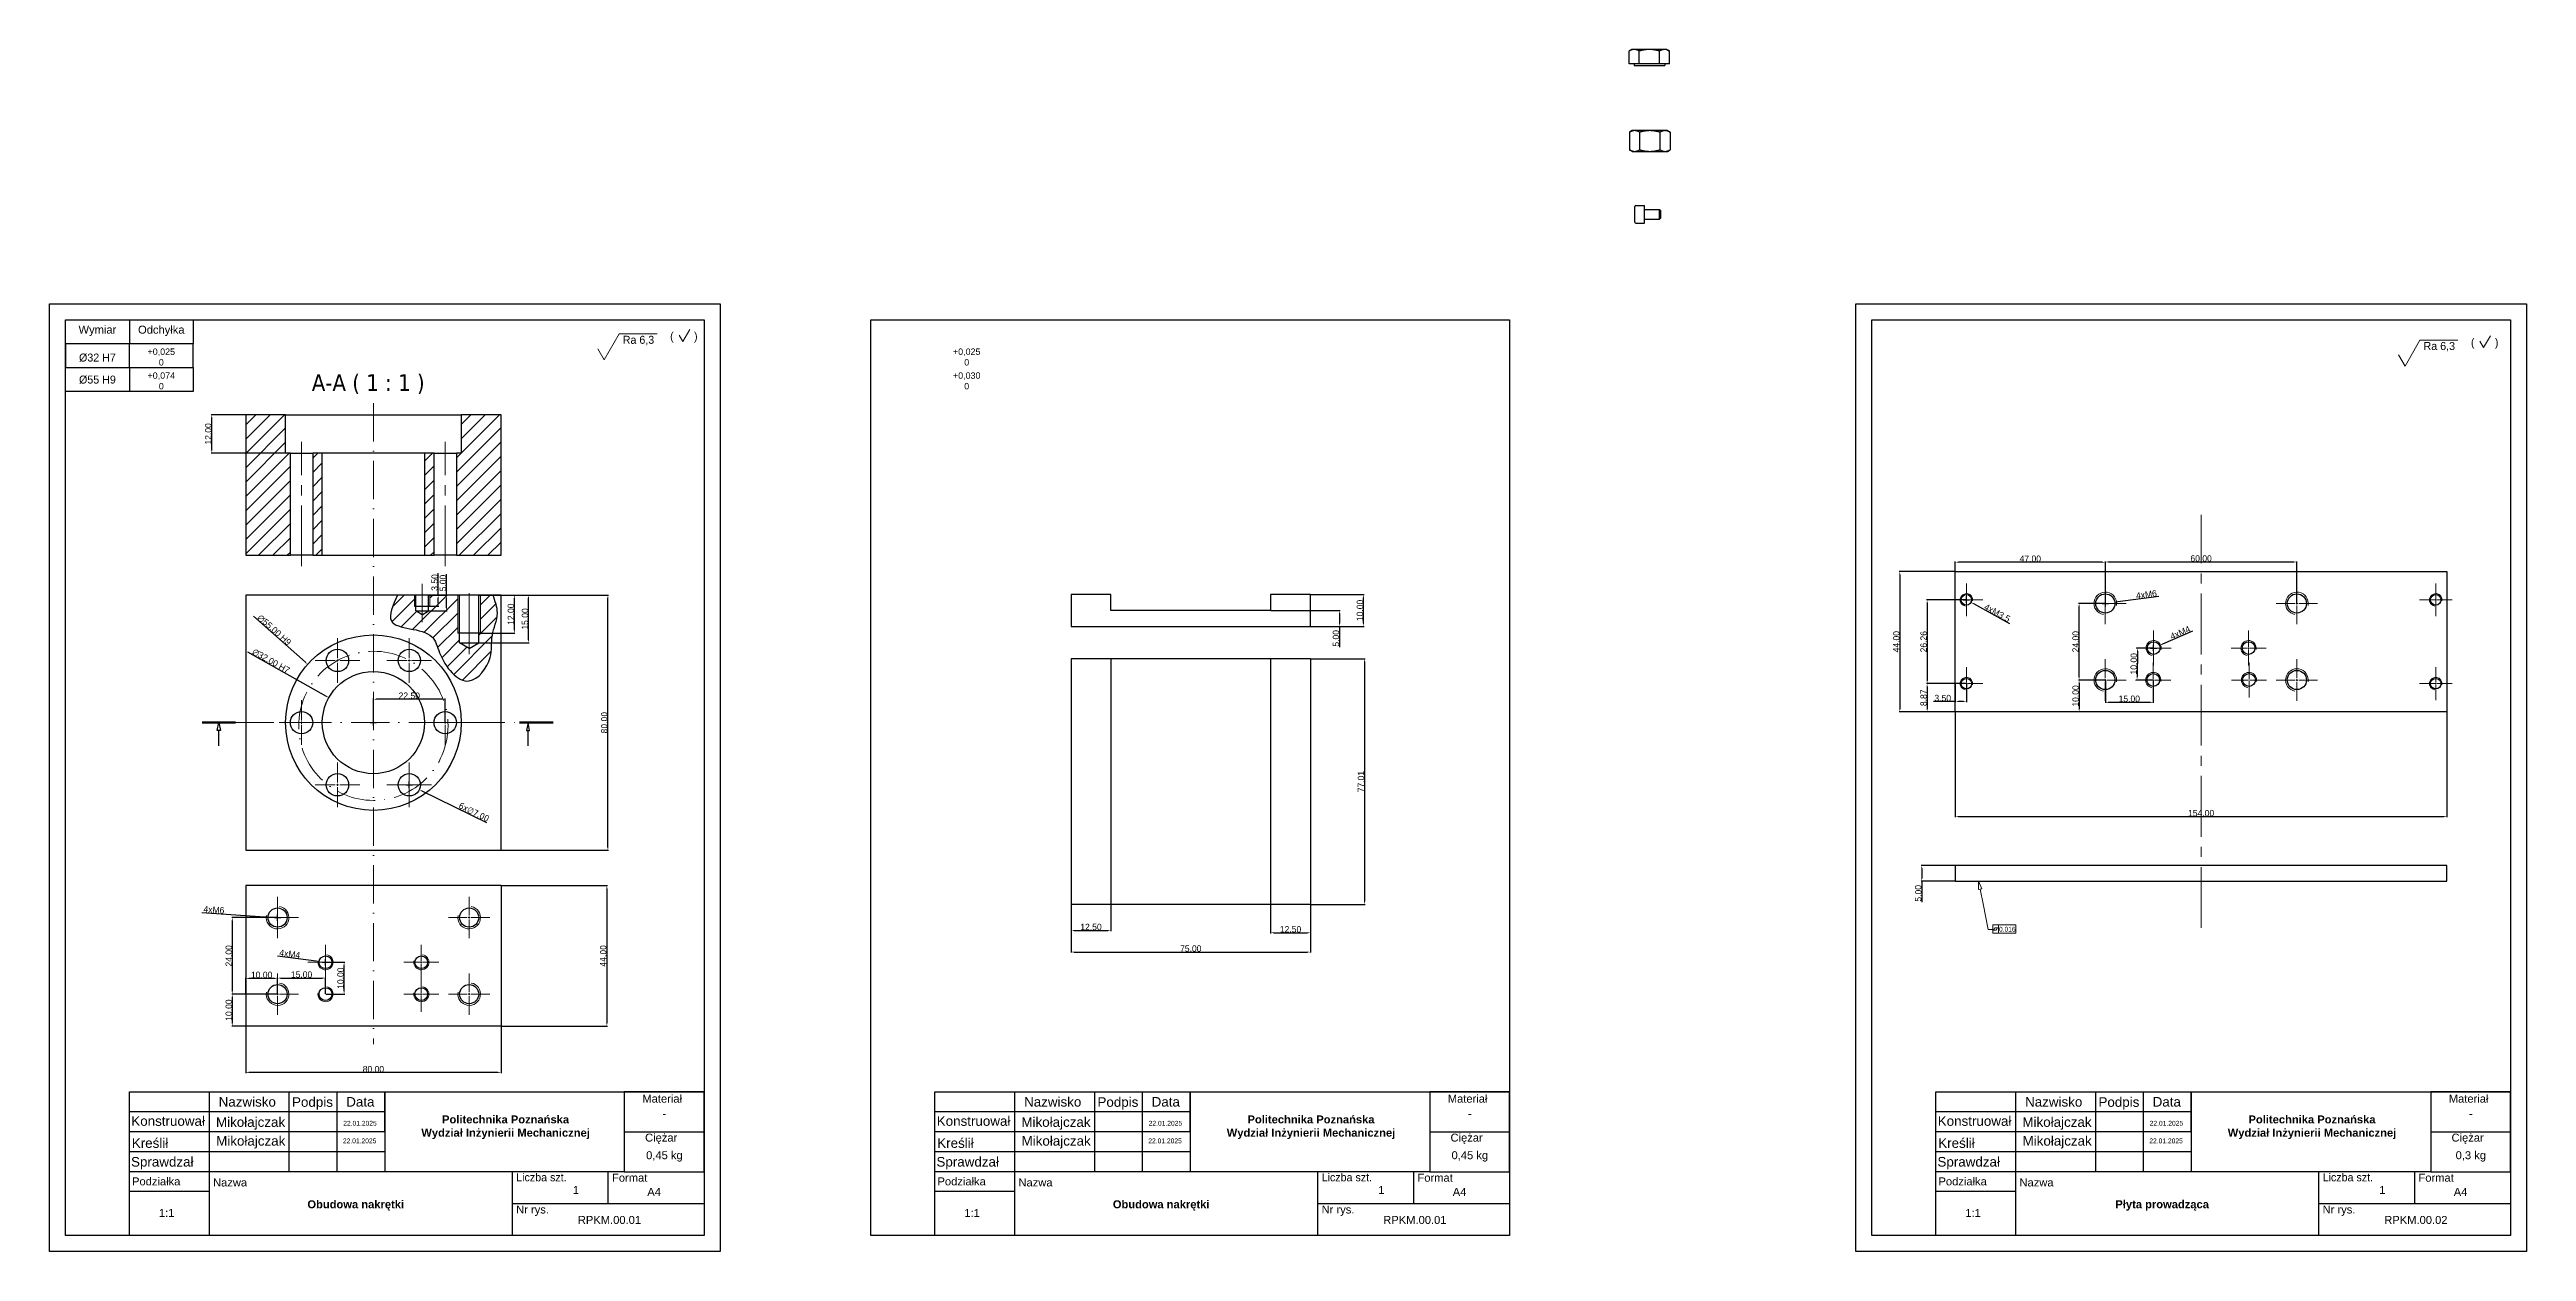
# Model space of a CAD drawing. Header units: millimetres. Extents: x 587 to 10361, y -8386 to 1488.
# Drawn here: x 587 to 1363, y 133 to 510 of the extents above; entities that cross this region are included whole.
import ezdxf
from ezdxf.enums import TextEntityAlignment as Align

# ---------------------------------------------------------------- set-up
doc = ezdxf.new("R2010")
doc.units = ezdxf.units.MM
doc.linetypes.add('ACAD_ISO10W100', pattern=[18, 12, -3, 0, -3])
doc.linetypes.add('CENTER2', pattern=[28.575, 19.05, -3.175, 3.175, -3.175])
for name, color, linetype, lineweight in [('Bgruba', 130, 'Continuous', 70), ('Cienka', 30, 'Continuous', 0), ('Gruba', 7, 'Continuous', 30), ('Kreskowanie', 10, 'Continuous', 0), ('Symbol (ISO)', 7, 'Continuous', 30), ('Symetria', 210, 'ACAD_ISO10W100', 0), ('Widoczne (ISO)', 7, 'Continuous', 30), ('Wymiar', 3, 'Continuous', 20)]:
    doc.layers.add(name, color=color, linetype=linetype, lineweight=lineweight)
doc.styles.add('arial_ttf', font='arial.ttf')
doc.styles.add('Inzynierka', font='arial.ttf')
doc.styles.add('Styl tekstu39', font='tahoma.ttf')
doc.styles.add('Tekst etykiety (ISO)', font='tahoma.ttf')
doc.dimstyles.get("Standard").update_dxf_attribs({"dimtxt": 2, "dimasz": 1, "dimexe": 0.18, "dimexo": 0.0625, "dimgap": 0.09, "dimtad": 1, "dimzin": 0, "dimdsep": 46, "dimtxsty": 'Standard', "dimcen": 1, "dimadec": 0, "dimazin": 0, "dimtfac": 1, "dimtofl": 0, "dimtmove": 0, "dimatfit": 3, "dimfxl": 1, "dimtolj": 1, "dimtzin": 0, "dimarcsym": 0})
pattern_1 = [(45, (478.2024, 150.1435), (-2.245064, 2.245064), [])]
pattern_2 = [(0, (0, 0), (0, 6.985), [5.08, -1.905]), (90, (0, 0), (-6.985, 4e-16), [5.08, -1.905])]

msp = doc.modelspace()

# ---------------------------------------------------------------- texts
at = {"layer": 'Gruba', "color": 7, "style": 'arial_ttf'}
for s, height, p in [('Nazwisko', 3, (892.003, 181.31)), ('Podpis', 3, (914.986, 181.241)), ('Data', 3, (931.958, 181.313)), ('Materiał', 2.5, (1024.712, 182.057)), ('Nazwisko', 3, (1205.523, 181.31)), ('Podpis', 3, (1228.506, 181.241)), ('Data', 3, (1245.479, 181.313)), ('Materiał', 2.5, (1338.233, 182.057)), ('Konstruował', 3, (864.649, 175.288)), ('Konstruował', 3, (1178.17, 175.288)), ('Kreślił', 3, (864.805, 168.387)), ('Ciężar', 2.5, (1025.565, 169.844)), ('Kreślił', 3, (1178.326, 168.387)), ('Ciężar', 2.5, (1339.086, 169.844)), ('Sprawdzał', 3, (864.56, 162.514)), ('Podziałka', 2.5, (864.881, 156.124)), ('Nazwa', 2.5, (890.244, 155.788)), ('Format', 2.5, (1015.215, 157.282)), ('Sprawdzał', 3, (1178.08, 162.514)), ('Podziałka', 2.5, (1178.401, 156.124)), ('Nazwa', 2.5, (1203.764, 155.788)), ('Format', 2.5, (1328.735, 157.282)), ('Nr rys.', 2.5, (985.183, 147.309)), ('Nr rys.', 2.5, (1298.703, 147.309))]:
    msp.add_text(s, height=height, dxfattribs=at).set_placement(p, align=Align.TOP_LEFT)
at = {"layer": 'Gruba', "width": 39.17918, "attachment_point": 1, "style": 'Inzynierka'}
for s, insert, char_height in [('22.01.2025', (678.762, 173.844), 1.5), ('22.01.2025', (931.028, 173.844), 1.5), ('22.01.2025', (1244.548, 173.844), 1.5), ('22.01.2025', (678.652, 168.322), 1.5), ('22.01.2025', (930.917, 168.322), 1.5), ('22.01.2025', (1244.438, 168.322), 1.5), ('1', (750.652, 153.425), 2.5), ('1', (1002.918, 153.425), 2.5), ('1', (1316.438, 153.425), 2.5), ('1:1', (621.02, 146.236), 2.5), ('1:1', (873.286, 146.236), 2.5), ('1:1', (1186.806, 146.236), 2.5)]:
    msp.add_mtext(s, dxfattribs=dict(at, insert=insert, char_height=char_height))
at = {"layer": 'Gruba', "transparency": 33554687, "char_height": 2.5, "attachment_point": 5, "style": 'Inzynierka'}
for s, insert, width in [('{\\fArial|b1|i0|c238|p34;Politechnika Poznańska\\PWydział Inżynierii Mechanicznej}', (729.604, 171.839), 73.53749), ('-', (779.344, 176.091), 25.14758), ('{\\fArial|b1|i0|c238|p34;Politechnika Poznańska\\PWydział Inżynierii Mechanicznej}', (981.87, 171.839), 73.53749), ('-', (1031.61, 176.091), 25.14758), ('{\\fArial|b1|i0|c238|p34;Politechnika Poznańska\\PWydział Inżynierii Mechanicznej}', (1295.39, 171.839), 73.53749), ('-', (1345.131, 176.091), 25.14758), ('0,45 kg', (779.344, 162.696), 25.14758), ('0,45 kg', (1031.61, 162.696), 25.14758), ('0,3 kg', (1345.131, 162.696), 25.14758), ('{\\fArial|b1|i0|c238|p34;Obudowa nakrętki}', (682.668, 147.335), 73.53749), ('A4', (776.132, 151.575), 25.14758), ('{\\fArial|b1|i0|c238|p34;Obudowa nakrętki}', (934.934, 147.335), 73.53749), ('A4', (1028.398, 151.575), 25.14758), ('{\\fArial|b1|i0|c238|p34;Płyta prowadząca}', (1248.455, 147.335), 73.53749), ('A4', (1341.918, 151.575), 25.14758), ('RPKM.00.01', (762.14, 142.77), 34.25803), ('RPKM.00.01', (1014.406, 142.77), 34.25803), ('RPKM.00.02', (1327.926, 142.77), 34.25803)]:
    msp.add_mtext(s, dxfattribs=dict(at, insert=insert, width=width))
at = {"layer": 'Gruba', "char_height": 2.5, "attachment_point": 1}
for insert in [(985.201, 157.403), (1298.721, 157.403)]:
    msp.add_mtext_dynamic_manual_height_columns('Liczba szt.', width=17.01044, gutter_width=12.5, heights=[0], dxfattribs=dict(at, insert=insert))
at = {"layer": 'Symbol (ISO)', "insert": (668.909, 401.636), "char_height": 5.25, "attachment_point": 7, "style": 'Tekst etykiety (ISO)'}
msp.add_mtext('A-A ( 1 : 1 )', dxfattribs=at)
at = {"layer": 'Wymiar', "color": 7, "style": 'arial_ttf'}
for s, height, p in [('Nazwisko', 3, (639.737, 181.31)), ('Podpis', 3, (662.72, 181.241)), ('Data', 3, (679.692, 181.313)), ('Materiał', 2.5, (772.446, 182.057)), ('Nazwisko', 3, (892.003, 181.31)), ('Podpis', 3, (914.986, 181.241)), ('Data', 3, (931.958, 181.313)), ('Materiał', 2.5, (1024.712, 182.057)), ('Nazwisko', 3, (1205.523, 181.31)), ('Podpis', 3, (1228.506, 181.241)), ('Data', 3, (1245.479, 181.313)), ('Materiał', 2.5, (1338.233, 182.057)), ('Konstruował', 3, (612.383, 175.288)), ('Mikołajczak', 3, (638.903, 174.966)), ('Konstruował', 3, (864.649, 175.288)), ('Mikołajczak', 3, (891.169, 174.966)), ('Konstruował', 3, (1178.17, 175.288)), ('Mikołajczak', 3, (1204.689, 174.966)), ('Kreślił', 3, (612.54, 168.387)), ('Mikołajczak', 3, (638.957, 169.078)), ('Ciężar', 2.5, (773.299, 169.844)), ('Kreślił', 3, (864.805, 168.387)), ('Mikołajczak', 3, (891.223, 169.078)), ('Ciężar', 2.5, (1025.565, 169.844)), ('Kreślił', 3, (1178.326, 168.387)), ('Mikołajczak', 3, (1204.744, 169.078)), ('Ciężar', 2.5, (1339.086, 169.844)), ('Sprawdzał', 3, (612.294, 162.514)), ('Podziałka', 2.5, (612.615, 156.124)), ('Nazwa', 2.5, (637.978, 155.788)), ('Format', 2.5, (762.949, 157.282)), ('Sprawdzał', 3, (864.56, 162.514)), ('Podziałka', 2.5, (864.881, 156.124)), ('Nazwa', 2.5, (890.244, 155.788)), ('Format', 2.5, (1015.215, 157.282)), ('Sprawdzał', 3, (1178.08, 162.514)), ('Podziałka', 2.5, (1178.401, 156.124)), ('Nazwa', 2.5, (1203.764, 155.788)), ('Format', 2.5, (1328.735, 157.282)), ('Nr rys.', 2.5, (732.917, 147.309)), ('Nr rys.', 2.5, (985.183, 147.309)), ('Nr rys.', 2.5, (1298.703, 147.309))]:
    msp.add_text(s, height=height, dxfattribs=at).set_placement(p, align=Align.TOP_LEFT)
at = {"layer": 'Wymiar', "style": 'Inzynierka'}
for s, gutter_width, insert, char_height, attachment_point in [('\\pxqc;Wymiar', 12.5, (591.771, 423.078), 2.5, 1), ('\\pxqc;Odchyłka', 12.5, (611.771, 423.052), 2.5, 1), ('\\pxqc;+0,025\\P0', 20, (621.771, 413.228), 2, 5), ('\\pxqc;+0,025\\P0', 20, (874.036, 413.228), 2, 5), ('\\pxqc;+0,074\\P0', 20, (621.771, 405.728), 2, 5), ('\\pxqc;+0,030\\P0', 20, (874.036, 405.728), 2, 5)]:
    msp.add_mtext_dynamic_manual_height_columns(s, width=20, gutter_width=gutter_width, heights=[0], dxfattribs=dict(at, insert=insert, char_height=char_height, attachment_point=attachment_point))
at = {"layer": 'Wymiar', "transparency": 33554687, "char_height": 2.5, "width": 14.06166, "attachment_point": 1}
for insert in [(766.303, 419.878), (1330.336, 417.931)]:
    msp.add_mtext('Ra 6,3', dxfattribs=dict(at, insert=insert))
at = {"layer": 'Wymiar', "attachment_point": 1}
for s, width, heights, insert, char_height in [('\\pxi-3,l4,t4;(^I)', 11.24455, [2.362], (778.631, 421.016), 2.5), ('\\pxi-3,l4,t4;(^I)', 11.24455, [2.362], (1342.664, 419.069), 2.5), ('\\P\\pxqc;%%C32 H7', 20, [0], (591.771, 418.485), 2.5), ('\\P\\pxqc;%%C55 H9', 20, [0], (591.771, 411.584), 2.5), ('0.016', 3.85486, [0], (1197.365, 234.661), 1.5), ('Liczba szt.', 17.01044, [0], (732.935, 157.403), 2.5), ('Liczba szt.', 17.01044, [0], (985.201, 157.403), 2.5), ('Liczba szt.', 17.01044, [0], (1298.721, 157.403), 2.5)]:
    msp.add_mtext_dynamic_manual_height_columns(s, width=width, gutter_width=12.5, heights=heights, dxfattribs=dict(at, insert=insert, char_height=char_height))

# ---------------------------------------------------------------- blocks, each defined once
blk = doc.blocks.new('*D7')
at = {"layer": 'Defpoints', "color": 0, "transparency": 16777216}
for p in [(728.2, 338.64), (761.65, 338.64), (728.2, 258.64)]:
    blk.add_point(p, dxfattribs=at)
at = {"layer": 'Wymiar', "color": 0, "lineweight": -2, "transparency": 16777216}
for p, q in [((728.26, 338.64), (761.83, 338.64)), ((761.65, 259.64), (761.65, 337.64)), ((728.26, 258.64), (761.83, 258.64))]:
    blk.add_line(p, q, dxfattribs=at)
at = {"layer": 'Wymiar', "color": 0, "transparency": 16777216}
for points in [[(761.48, 337.64), (761.82, 337.64), (761.65, 338.64)], [(761.48, 259.64), (761.82, 259.64), (761.65, 258.64)]]:
    blk.add_solid(points, dxfattribs=at)
at = {"layer": 'Wymiar', "color": 0, "transparency": 16777216, "insert": (760.52, 298.64), "char_height": 2, "attachment_point": 5, "rotation": 90, "style": 'Styl tekstu39'}
blk.add_mtext('\\A1;80.00', dxfattribs=at)
blk = doc.blocks.new('*D8')
at = {"layer": 'Defpoints', "color": 0, "transparency": 16777216}
for p in [(728.2, 247.56), (728.2, 203.56), (761.33, 203.56)]:
    blk.add_point(p, dxfattribs=at)
at = {"layer": 'Wymiar', "color": 0, "lineweight": -2, "transparency": 16777216}
for p, q in [((728.26, 247.56), (761.51, 247.56)), ((761.33, 246.56), (761.33, 204.56)), ((728.26, 203.56), (761.51, 203.56))]:
    blk.add_line(p, q, dxfattribs=at)
at = {"layer": 'Wymiar', "color": 0, "transparency": 16777216}
for points in [[(761.16, 246.56), (761.5, 246.56), (761.33, 247.56)], [(761.16, 204.56), (761.5, 204.56), (761.33, 203.56)]]:
    blk.add_solid(points, dxfattribs=at)
at = {"layer": 'Wymiar', "color": 0, "transparency": 16777216, "insert": (760.2, 225.56), "char_height": 2, "attachment_point": 5, "rotation": 90, "style": 'Styl tekstu39'}
blk.add_mtext('\\A1;44.00', dxfattribs=at)
blk = doc.blocks.new('*D9')
at = {"layer": 'Defpoints', "color": 0, "transparency": 16777216}
for p in [(648.2, 203.56), (728.2, 203.56), (648.2, 188.95)]:
    blk.add_point(p, dxfattribs=at)
at = {"layer": 'Wymiar', "color": 0, "lineweight": -2, "transparency": 16777216}
for p, q in [((648.2, 203.49), (648.2, 188.77)), ((728.2, 203.49), (728.2, 188.77)), ((727.2, 188.95), (649.2, 188.95))]:
    blk.add_line(p, q, dxfattribs=at)
at = {"layer": 'Wymiar', "color": 0, "transparency": 16777216}
for points in [[(649.2, 189.12), (649.2, 188.79), (648.2, 188.95)], [(727.2, 189.12), (727.2, 188.79), (728.2, 188.95)]]:
    blk.add_solid(points, dxfattribs=at)
at = {"layer": 'Wymiar', "color": 0, "transparency": 16777216, "insert": (688.2, 190.04), "char_height": 2, "attachment_point": 5}
blk.add_mtext('\\A1;80.00', dxfattribs=at)
blk = doc.blocks.new('*D10')
at = {"layer": 'Defpoints', "color": 0, "transparency": 16777216}
for p in [(696.31, 280.7), (702.6, 277.62)]:
    blk.add_point(p, dxfattribs=at)
at = {"layer": 'Wymiar', "color": 0, "lineweight": -2, "transparency": 16777216}
for p, q in [((699.45, 278.16), (699.45, 280.16)), ((698.45, 279.16), (700.45, 279.16)), ((723.7, 267.28), (703.49, 277.18))]:
    blk.add_line(p, q, dxfattribs=at)
at = {"layer": 'Wymiar', "color": 0, "transparency": 16777216}
blk.add_solid([(703.57, 277.33), (703.42, 277.03), (702.6, 277.62)], dxfattribs=at)
at = {"layer": 'Wymiar', "color": 0, "transparency": 16777216, "insert": (719.7, 270.6), "char_height": 2, "attachment_point": 5, "rotation": 333.89043, "style": 'Styl tekstu39'}
blk.add_mtext('\\A1;6x∅7.00', dxfattribs=at)
blk = doc.blocks.new('*D11')
at = {"layer": 'Defpoints', "color": 0, "transparency": 16777216}
for p in [(637.59, 395.14), (660.7, 395.14), (660.7, 383.14)]:
    blk.add_point(p, dxfattribs=at)
at = {"layer": 'Wymiar', "color": 0, "lineweight": -2, "transparency": 16777216}
for p, q in [((660.64, 395.14), (637.41, 395.14)), ((637.59, 384.14), (637.59, 394.14)), ((660.64, 383.14), (637.41, 383.14))]:
    blk.add_line(p, q, dxfattribs=at)
at = {"layer": 'Wymiar', "color": 0, "transparency": 16777216}
for points in [[(637.42, 394.14), (637.76, 394.14), (637.59, 395.14)], [(637.42, 384.14), (637.76, 384.14), (637.59, 383.14)]]:
    blk.add_solid(points, dxfattribs=at)
at = {"layer": 'Wymiar', "color": 0, "transparency": 16777216, "insert": (636.5, 389.14), "char_height": 2, "attachment_point": 5, "rotation": 90}
blk.add_mtext('\\A1;12.00', dxfattribs=at)
blk = doc.blocks.new('*D12')
at = {"layer": 'Defpoints', "color": 0, "transparency": 16777216}
for p in [(667.64, 316.9), (708.77, 280.39)]:
    blk.add_point(p, dxfattribs=at)
at = {"layer": 'Wymiar', "color": 0, "lineweight": -2, "transparency": 16777216}
for p, q in [((650.63, 332), (666.89, 317.56)), ((687.2, 298.64), (689.2, 298.64)), ((688.2, 297.64), (688.2, 299.64))]:
    blk.add_line(p, q, dxfattribs=at)
at = {"layer": 'Wymiar', "color": 0, "transparency": 16777216}
blk.add_solid([(667, 317.69), (666.78, 317.44), (667.64, 316.9)], dxfattribs=at)
at = {"layer": 'Wymiar', "color": 0, "transparency": 16777216, "insert": (657.15, 327.66), "char_height": 2, "attachment_point": 5, "rotation": 318.40769}
blk.add_mtext('\\A1;∅55.00 H9', dxfattribs=at)
blk = doc.blocks.new('*D13')
at = {"layer": 'Defpoints', "color": 0, "transparency": 16777216}
for p in [(674.26, 306.49), (702.15, 290.8)]:
    blk.add_point(p, dxfattribs=at)
at = {"layer": 'Wymiar', "color": 0, "lineweight": -2, "transparency": 16777216}
for p, q in [((648.82, 320.79), (673.38, 306.98)), ((687.2, 298.64), (689.2, 298.64)), ((688.2, 297.64), (688.2, 299.64))]:
    blk.add_line(p, q, dxfattribs=at)
at = {"layer": 'Wymiar', "color": 0, "transparency": 16777216}
blk.add_solid([(673.47, 307.12), (673.3, 306.83), (674.26, 306.49)], dxfattribs=at)
at = {"layer": 'Wymiar', "color": 0, "transparency": 16777216, "insert": (656.12, 317.94), "char_height": 2, "attachment_point": 5, "rotation": 330.64687}
blk.add_mtext('\\A1;∅32.00 H7', dxfattribs=at)
blk = doc.blocks.new('*D14')
at = {"layer": 'Defpoints', "color": 0, "transparency": 16777216}
for p in [(655.21, 237.76), (661.2, 237.36)]:
    blk.add_point(p, dxfattribs=at)
at = {"layer": 'Wymiar', "color": 0, "lineweight": -2, "transparency": 16777216}
for p, q in [((634.44, 239.14), (654.21, 237.82)), ((657.2, 237.56), (659.2, 237.56)), ((658.2, 236.56), (658.2, 238.56))]:
    blk.add_line(p, q, dxfattribs=at)
at = {"layer": 'Wymiar', "color": 0, "transparency": 16777216}
blk.add_solid([(654.22, 237.99), (654.2, 237.66), (655.21, 237.76)], dxfattribs=at)
at = {"layer": 'Wymiar', "color": 0, "transparency": 16777216, "insert": (638.26, 239.98), "char_height": 2, "attachment_point": 5, "rotation": 356.17638}
blk.add_mtext('\\A1;4xM6', dxfattribs=at)
blk = doc.blocks.new('*D15')
at = {"layer": 'Defpoints', "color": 0, "transparency": 16777216}
for p in [(671.22, 223.82), (675.18, 223.29)]:
    blk.add_point(p, dxfattribs=at)
at = {"layer": 'Wymiar', "color": 0, "lineweight": -2, "transparency": 16777216}
for p, q in [((658.16, 225.58), (670.23, 223.96)), ((672.2, 223.56), (674.2, 223.56)), ((673.2, 222.56), (673.2, 224.56))]:
    blk.add_line(p, q, dxfattribs=at)
at = {"layer": 'Wymiar', "color": 0, "transparency": 16777216}
blk.add_solid([(670.25, 224.12), (670.21, 223.79), (671.22, 223.82)], dxfattribs=at)
at = {"layer": 'Wymiar', "color": 0, "transparency": 16777216, "insert": (662.03, 226.16), "char_height": 2, "attachment_point": 5, "rotation": 352.34075}
blk.add_mtext('\\A1;4xM4', dxfattribs=at)
blk = doc.blocks.new('*D16')
at = {"layer": 'Defpoints', "color": 0, "transparency": 16777216}
for p in [(648.2, 218.49), (648.2, 213.56), (658.2, 213.56)]:
    blk.add_point(p, dxfattribs=at)
at = {"layer": 'Wymiar', "color": 0, "lineweight": -2, "transparency": 16777216}
for p, q in [((648.2, 213.62), (648.2, 218.67)), ((657.2, 218.49), (649.2, 218.49)), ((658.2, 213.62), (658.2, 218.67))]:
    blk.add_line(p, q, dxfattribs=at)
at = {"layer": 'Wymiar', "color": 0, "transparency": 16777216}
for points in [[(649.2, 218.65), (649.2, 218.32), (648.2, 218.49)], [(657.2, 218.65), (657.2, 218.32), (658.2, 218.49)]]:
    blk.add_solid(points, dxfattribs=at)
at = {"layer": 'Wymiar', "color": 0, "transparency": 16777216, "insert": (653.2, 219.58), "char_height": 2, "attachment_point": 5}
blk.add_mtext('\\A1;10.00', dxfattribs=at)
blk = doc.blocks.new('*D17')
at = {"layer": 'Defpoints', "color": 0, "transparency": 16777216}
for p in [(658.2, 213.56), (644, 203.56), (658.2, 203.56)]:
    blk.add_point(p, dxfattribs=at)
at = {"layer": 'Wymiar', "color": 0, "lineweight": -2, "transparency": 16777216}
for p, q in [((658.14, 213.56), (643.82, 213.56)), ((644, 212.56), (644, 204.56)), ((658.14, 203.56), (643.82, 203.56))]:
    blk.add_line(p, q, dxfattribs=at)
at = {"layer": 'Wymiar', "color": 0, "transparency": 16777216}
for points in [[(643.83, 212.56), (644.16, 212.56), (644, 213.56)], [(643.83, 204.56), (644.16, 204.56), (644, 203.56)]]:
    blk.add_solid(points, dxfattribs=at)
at = {"layer": 'Wymiar', "color": 0, "transparency": 16777216, "insert": (642.91, 208.56), "char_height": 2, "attachment_point": 5, "rotation": 90}
blk.add_mtext('\\A1;10.00', dxfattribs=at)
blk = doc.blocks.new('*D18')
at = {"layer": 'Defpoints', "color": 0, "transparency": 16777216}
for p in [(673.2, 218.59), (658.2, 213.56), (673.2, 213.56)]:
    blk.add_point(p, dxfattribs=at)
at = {"layer": 'Wymiar', "color": 0, "lineweight": -2, "transparency": 16777216}
for p, q in [((658.2, 213.62), (658.2, 218.77)), ((659.2, 218.59), (672.2, 218.59)), ((673.2, 213.62), (673.2, 218.77))]:
    blk.add_line(p, q, dxfattribs=at)
at = {"layer": 'Wymiar', "color": 0, "transparency": 16777216}
for points in [[(659.2, 218.75), (659.2, 218.42), (658.2, 218.59)], [(672.2, 218.75), (672.2, 218.42), (673.2, 218.59)]]:
    blk.add_solid(points, dxfattribs=at)
at = {"layer": 'Wymiar', "color": 0, "transparency": 16777216, "insert": (665.7, 219.68), "char_height": 2, "attachment_point": 5}
blk.add_mtext('\\A1;15.00', dxfattribs=at)
blk = doc.blocks.new('*D19')
at = {"layer": 'Defpoints', "color": 0, "transparency": 16777216}
for p in [(673.2, 223.56), (679.03, 223.56), (673.2, 213.56)]:
    blk.add_point(p, dxfattribs=at)
at = {"layer": 'Wymiar', "color": 0, "lineweight": -2, "transparency": 16777216}
for p, q in [((673.26, 223.56), (679.21, 223.56)), ((679.03, 214.56), (679.03, 222.56)), ((673.26, 213.56), (679.21, 213.56))]:
    blk.add_line(p, q, dxfattribs=at)
at = {"layer": 'Wymiar', "color": 0, "transparency": 16777216}
for points in [[(678.86, 222.56), (679.19, 222.56), (679.03, 223.56)], [(678.86, 214.56), (679.19, 214.56), (679.03, 213.56)]]:
    blk.add_solid(points, dxfattribs=at)
at = {"layer": 'Wymiar', "color": 0, "transparency": 16777216, "insert": (677.94, 218.56), "char_height": 2, "attachment_point": 5, "rotation": 90}
blk.add_mtext('\\A1;10.00', dxfattribs=at)
blk = doc.blocks.new('*D20')
at = {"layer": 'Defpoints', "color": 0, "transparency": 16777216}
for p in [(658.2, 237.56), (644, 213.56), (658.2, 213.56)]:
    blk.add_point(p, dxfattribs=at)
at = {"layer": 'Wymiar', "color": 0, "lineweight": -2, "transparency": 16777216}
for p, q in [((658.14, 237.56), (643.82, 237.56)), ((644, 236.56), (644, 214.56)), ((658.14, 213.56), (643.82, 213.56))]:
    blk.add_line(p, q, dxfattribs=at)
at = {"layer": 'Wymiar', "color": 0, "transparency": 16777216}
for points in [[(643.83, 236.56), (644.16, 236.56), (644, 237.56)], [(643.83, 214.56), (644.16, 214.56), (644, 213.56)]]:
    blk.add_solid(points, dxfattribs=at)
at = {"layer": 'Wymiar', "color": 0, "transparency": 16777216, "insert": (642.91, 225.56), "char_height": 2, "attachment_point": 5, "rotation": 90}
blk.add_mtext('\\A1;24.00', dxfattribs=at)
blk = doc.blocks.new('*D21')
at = {"layer": 'Defpoints', "color": 0, "transparency": 16777216}
for p in [(688.2, 305.99), (688.2, 298.64), (710.7, 298.64)]:
    blk.add_point(p, dxfattribs=at)
at = {"layer": 'Wymiar', "color": 0, "lineweight": -2, "transparency": 16777216}
for p, q in [((688.2, 298.71), (688.2, 306.17)), ((709.7, 305.99), (689.2, 305.99)), ((710.7, 298.71), (710.7, 306.17))]:
    blk.add_line(p, q, dxfattribs=at)
at = {"layer": 'Wymiar', "color": 0, "transparency": 16777216}
for points in [[(689.2, 306.16), (689.2, 305.82), (688.2, 305.99)], [(709.7, 306.16), (709.7, 305.82), (710.7, 305.99)]]:
    blk.add_solid(points, dxfattribs=at)
at = {"layer": 'Wymiar', "color": 0, "transparency": 16777216, "insert": (699.45, 307.08), "char_height": 2, "attachment_point": 5}
blk.add_mtext('\\A1;22.50', dxfattribs=at)
blk = doc.blocks.new('*D22')
at = {"layer": 'Defpoints', "color": 0, "transparency": 16777216}
for p in [(705.83, 338.64), (705.83, 335.14), (708.49, 338.64)]:
    blk.add_point(p, dxfattribs=at)
at = {"layer": 'Wymiar', "color": 0, "lineweight": -2, "transparency": 16777216}
for p, q in [((708.49, 338.64), (708.49, 345.49)), ((705.89, 338.64), (708.67, 338.64)), ((705.89, 335.14), (708.67, 335.14)), ((708.49, 336.14), (708.49, 337.64))]:
    blk.add_line(p, q, dxfattribs=at)
at = {"layer": 'Wymiar', "color": 0, "transparency": 16777216}
for points in [[(708.33, 337.64), (708.66, 337.64), (708.49, 338.64)], [(708.33, 336.14), (708.66, 336.14), (708.49, 335.14)]]:
    blk.add_solid(points, dxfattribs=at)
at = {"layer": 'Wymiar', "color": 0, "transparency": 16777216, "insert": (707.4, 342.57), "char_height": 2, "attachment_point": 5, "rotation": 90}
blk.add_mtext('\\A1;3.50', dxfattribs=at)
blk = doc.blocks.new('*D23')
at = {"layer": 'Defpoints', "color": 0, "transparency": 16777216}
for p in [(705.45, 338.64), (705.45, 333.64), (711.08, 338.64)]:
    blk.add_point(p, dxfattribs=at)
at = {"layer": 'Wymiar', "color": 0, "lineweight": -2, "transparency": 16777216}
for p, q in [((711.08, 338.64), (711.08, 345.16)), ((705.51, 338.64), (711.26, 338.64)), ((705.51, 333.64), (711.26, 333.64)), ((711.08, 334.64), (711.08, 337.64))]:
    blk.add_line(p, q, dxfattribs=at)
at = {"layer": 'Wymiar', "color": 0, "transparency": 16777216}
for points in [[(710.91, 337.64), (711.24, 337.64), (711.08, 338.64)], [(710.91, 334.64), (711.24, 334.64), (711.08, 333.64)]]:
    blk.add_solid(points, dxfattribs=at)
at = {"layer": 'Wymiar', "color": 0, "transparency": 16777216, "insert": (709.99, 342.4), "char_height": 2, "attachment_point": 5, "rotation": 90}
blk.add_mtext('\\A1;5.00', dxfattribs=at)
blk = doc.blocks.new('*D24')
at = {"layer": 'Defpoints', "color": 0, "transparency": 16777216}
for p in [(721.74, 338.64), (732.35, 338.64), (721.74, 326.64)]:
    blk.add_point(p, dxfattribs=at)
at = {"layer": 'Wymiar', "color": 0, "lineweight": -2, "transparency": 16777216}
for p, q in [((721.81, 338.64), (732.53, 338.64)), ((732.35, 327.64), (732.35, 337.64)), ((721.81, 326.64), (732.53, 326.64))]:
    blk.add_line(p, q, dxfattribs=at)
at = {"layer": 'Wymiar', "color": 0, "transparency": 16777216}
for points in [[(732.18, 337.64), (732.52, 337.64), (732.35, 338.64)], [(732.18, 327.64), (732.52, 327.64), (732.35, 326.64)]]:
    blk.add_solid(points, dxfattribs=at)
at = {"layer": 'Wymiar', "color": 0, "transparency": 16777216, "insert": (731.26, 332.64), "char_height": 2, "attachment_point": 5, "rotation": 90}
blk.add_mtext('\\A1;12.00', dxfattribs=at)
blk = doc.blocks.new('*D25')
at = {"layer": 'Defpoints', "color": 0, "transparency": 16777216}
for p in [(721.2, 338.64), (736.79, 338.64), (721.2, 323.64)]:
    blk.add_point(p, dxfattribs=at)
at = {"layer": 'Wymiar', "color": 0, "lineweight": -2, "transparency": 16777216}
for p, q in [((721.26, 338.64), (736.97, 338.64)), ((736.79, 324.64), (736.79, 337.64)), ((721.26, 323.64), (736.97, 323.64))]:
    blk.add_line(p, q, dxfattribs=at)
at = {"layer": 'Wymiar', "color": 0, "transparency": 16777216}
for points in [[(736.62, 337.64), (736.96, 337.64), (736.79, 338.64)], [(736.62, 324.64), (736.96, 324.64), (736.79, 323.64)]]:
    blk.add_solid(points, dxfattribs=at)
at = {"layer": 'Wymiar', "color": 0, "transparency": 16777216, "insert": (735.7, 331.14), "char_height": 2, "attachment_point": 5, "rotation": 90}
blk.add_mtext('\\A1;15.00', dxfattribs=at)
blk = doc.blocks.new('*D26')
at = {"layer": 'Defpoints', "color": 0, "transparency": 16777216}
for p in [(906.71, 241.66), (981.71, 241.66), (981.71, 226.74)]:
    blk.add_point(p, dxfattribs=at)
at = {"layer": 'Wymiar', "color": 0, "lineweight": -2, "transparency": 16777216}
for p, q in [((906.71, 241.6), (906.71, 226.56)), ((981.71, 241.6), (981.71, 226.56)), ((907.71, 226.74), (980.71, 226.74))]:
    blk.add_line(p, q, dxfattribs=at)
at = {"layer": 'Wymiar', "color": 0, "transparency": 16777216}
for points in [[(907.71, 226.91), (907.71, 226.58), (906.71, 226.74)], [(980.71, 226.91), (980.71, 226.58), (981.71, 226.74)]]:
    blk.add_solid(points, dxfattribs=at)
at = {"layer": 'Wymiar', "color": 0, "transparency": 16777216, "insert": (944.21, 227.83), "char_height": 2, "attachment_point": 5}
blk.add_mtext('\\A1;75.00', dxfattribs=at)
blk = doc.blocks.new('*D27')
at = {"layer": 'Defpoints', "color": 0, "transparency": 16777216}
for p in [(906.71, 241.66), (919.21, 241.66), (919.21, 233.51)]:
    blk.add_point(p, dxfattribs=at)
at = {"layer": 'Wymiar', "color": 0, "lineweight": -2, "transparency": 16777216}
for p, q in [((906.71, 241.6), (906.71, 233.33)), ((919.21, 241.6), (919.21, 233.33)), ((907.71, 233.51), (918.21, 233.51))]:
    blk.add_line(p, q, dxfattribs=at)
at = {"layer": 'Wymiar', "color": 0, "transparency": 16777216}
for points in [[(907.71, 233.68), (907.71, 233.35), (906.71, 233.51)], [(918.21, 233.68), (918.21, 233.35), (919.21, 233.51)]]:
    blk.add_solid(points, dxfattribs=at)
at = {"layer": 'Wymiar', "color": 0, "transparency": 16777216, "insert": (912.96, 234.6), "char_height": 2, "attachment_point": 5}
blk.add_mtext('\\A1;12.50', dxfattribs=at)
blk = doc.blocks.new('*D28')
at = {"layer": 'Defpoints', "color": 0, "transparency": 16777216}
for p in [(969.21, 241.66), (981.71, 241.66), (981.71, 232.79)]:
    blk.add_point(p, dxfattribs=at)
at = {"layer": 'Wymiar', "color": 0, "lineweight": -2, "transparency": 16777216}
for p, q in [((969.21, 241.6), (969.21, 232.61)), ((981.71, 241.6), (981.71, 232.61)), ((970.21, 232.79), (980.71, 232.79))]:
    blk.add_line(p, q, dxfattribs=at)
at = {"layer": 'Wymiar', "color": 0, "transparency": 16777216}
for points in [[(970.21, 232.96), (970.21, 232.62), (969.21, 232.79)], [(980.71, 232.96), (980.71, 232.62), (981.71, 232.79)]]:
    blk.add_solid(points, dxfattribs=at)
at = {"layer": 'Wymiar', "color": 0, "transparency": 16777216, "insert": (975.46, 233.88), "char_height": 2, "attachment_point": 5}
blk.add_mtext('\\A1;12.50', dxfattribs=at)
blk = doc.blocks.new('*D29')
at = {"layer": 'Defpoints', "color": 0, "transparency": 16777216}
for p in [(981.71, 318.67), (981.71, 241.66), (998.63, 241.66)]:
    blk.add_point(p, dxfattribs=at)
at = {"layer": 'Wymiar', "color": 0, "lineweight": -2, "transparency": 16777216}
for p, q in [((981.77, 318.67), (998.81, 318.67)), ((998.63, 317.67), (998.63, 242.66)), ((981.77, 241.66), (998.81, 241.66))]:
    blk.add_line(p, q, dxfattribs=at)
at = {"layer": 'Wymiar', "color": 0, "transparency": 16777216}
for points in [[(998.46, 317.67), (998.79, 317.67), (998.63, 318.67)], [(998.46, 242.66), (998.79, 242.66), (998.63, 241.66)]]:
    blk.add_solid(points, dxfattribs=at)
at = {"layer": 'Wymiar', "color": 0, "transparency": 16777216, "insert": (997.54, 280.17), "char_height": 2, "attachment_point": 5, "rotation": 90}
blk.add_mtext('\\A1;77.01', dxfattribs=at)
blk = doc.blocks.new('*D30')
at = {"layer": 'Defpoints', "color": 0, "transparency": 16777216}
for p in [(981.71, 338.81), (998.29, 338.81), (981.71, 328.81)]:
    blk.add_point(p, dxfattribs=at)
at = {"layer": 'Wymiar', "color": 0, "lineweight": -2, "transparency": 16777216}
for p, q in [((981.77, 338.81), (998.47, 338.81)), ((998.29, 329.81), (998.29, 337.81)), ((981.77, 328.81), (998.47, 328.81))]:
    blk.add_line(p, q, dxfattribs=at)
at = {"layer": 'Wymiar', "color": 0, "transparency": 16777216}
for points in [[(998.12, 337.81), (998.45, 337.81), (998.29, 338.81)], [(998.12, 329.81), (998.45, 329.81), (998.29, 328.81)]]:
    blk.add_solid(points, dxfattribs=at)
at = {"layer": 'Wymiar', "color": 0, "transparency": 16777216, "insert": (997.2, 333.81), "char_height": 2, "attachment_point": 5, "rotation": 90}
blk.add_mtext('\\A1;10.00', dxfattribs=at)
blk = doc.blocks.new('*D31')
at = {"layer": 'Defpoints', "color": 0, "transparency": 16777216}
for p in [(969.21, 333.81), (969.21, 328.81), (990.78, 328.81)]:
    blk.add_point(p, dxfattribs=at)
at = {"layer": 'Wymiar', "color": 0, "lineweight": -2, "transparency": 16777216}
for p, q in [((969.27, 333.81), (990.96, 333.81)), ((969.27, 328.81), (990.96, 328.81)), ((990.78, 332.81), (990.78, 329.81)), ((990.78, 328.81), (990.78, 322.3))]:
    blk.add_line(p, q, dxfattribs=at)
at = {"layer": 'Wymiar', "color": 0, "transparency": 16777216}
for points in [[(990.62, 332.81), (990.95, 332.81), (990.78, 333.81)], [(990.62, 329.81), (990.95, 329.81), (990.78, 328.81)]]:
    blk.add_solid(points, dxfattribs=at)
at = {"layer": 'Wymiar', "color": 0, "transparency": 16777216, "insert": (989.69, 325.06), "char_height": 2, "attachment_point": 5, "rotation": 90}
blk.add_mtext('\\A1;5.00', dxfattribs=at)
blk = doc.blocks.new('*D32')
at = {"layer": 'Defpoints', "color": 0, "transparency": 16777216}
for p in [(1183.66, 346.01), (1166.29, 302.01), (1183.66, 302.01)]:
    blk.add_point(p, dxfattribs=at)
at = {"layer": 'Wymiar', "color": 0, "lineweight": -2, "transparency": 16777216}
for p, q in [((1183.59, 346.01), (1166.11, 346.01)), ((1166.29, 345.01), (1166.29, 303.01)), ((1183.59, 302.01), (1166.11, 302.01))]:
    blk.add_line(p, q, dxfattribs=at)
at = {"layer": 'Wymiar', "color": 0, "transparency": 16777216}
for points in [[(1166.12, 345.01), (1166.46, 345.01), (1166.29, 346.01)], [(1166.12, 303.01), (1166.46, 303.01), (1166.29, 302.01)]]:
    blk.add_solid(points, dxfattribs=at)
at = {"layer": 'Wymiar', "color": 0, "transparency": 16777216, "insert": (1165.2, 324.01), "char_height": 2, "attachment_point": 5, "rotation": 90}
blk.add_mtext('\\A1;44.00', dxfattribs=at)
blk = doc.blocks.new('*D33')
at = {"layer": 'Defpoints', "color": 0, "transparency": 16777216}
for p in [(1183.66, 302.01), (1337.66, 302.01), (1337.66, 269.19)]:
    blk.add_point(p, dxfattribs=at)
at = {"layer": 'Wymiar', "color": 0, "lineweight": -2, "transparency": 16777216}
for p, q in [((1183.66, 301.94), (1183.66, 269.01)), ((1337.66, 301.94), (1337.66, 269.01)), ((1184.66, 269.19), (1336.66, 269.19))]:
    blk.add_line(p, q, dxfattribs=at)
at = {"layer": 'Wymiar', "color": 0, "transparency": 16777216}
for points in [[(1184.66, 269.36), (1184.66, 269.03), (1183.66, 269.19)], [(1336.66, 269.36), (1336.66, 269.03), (1337.66, 269.19)]]:
    blk.add_solid(points, dxfattribs=at)
at = {"layer": 'Wymiar', "color": 0, "transparency": 16777216, "insert": (1260.66, 270.28), "char_height": 2, "attachment_point": 5}
blk.add_mtext('\\A1;154.00', dxfattribs=at)
blk = doc.blocks.new('*D34')
at = {"layer": 'Defpoints', "color": 0, "transparency": 16777216}
for p in [(1185.71, 337.93), (1188.6, 336.33)]:
    blk.add_point(p, dxfattribs=at)
at = {"layer": 'Wymiar', "color": 0, "lineweight": -2, "transparency": 16777216}
for p, q in [((1186.16, 337.13), (1188.16, 337.13)), ((1187.16, 336.13), (1187.16, 338.13)), ((1200.72, 329.62), (1189.47, 335.85))]:
    blk.add_line(p, q, dxfattribs=at)
blk.add_arc((1187.16, 337.13), 1.65, 324.76812, 347.82971, dxfattribs=at)
at = {"layer": 'Wymiar', "color": 0, "transparency": 16777216}
blk.add_solid([(1189.55, 336), (1189.39, 335.7), (1188.6, 336.33)], dxfattribs=at)
at = {"layer": 'Wymiar', "color": 0, "transparency": 16777216, "insert": (1196.79, 333.04), "char_height": 2, "attachment_point": 5, "rotation": 331.01857}
blk.add_mtext('\\A1;4xM3.5', dxfattribs=at)
blk = doc.blocks.new('*D35')
at = {"layer": 'Defpoints', "color": 0, "transparency": 16777216}
for p in [(1227.68, 335.61), (1233.63, 336.4)]:
    blk.add_point(p, dxfattribs=at)
at = {"layer": 'Wymiar', "color": 0, "lineweight": -2, "transparency": 16777216}
for p, q in [((1229.66, 336.01), (1231.66, 336.01)), ((1230.66, 335.01), (1230.66, 337.01)), ((1247.39, 338.21), (1234.62, 336.53))]:
    blk.add_line(p, q, dxfattribs=at)
at = {"layer": 'Wymiar', "color": 0, "transparency": 16777216}
blk.add_solid([(1234.6, 336.69), (1234.64, 336.36), (1233.63, 336.4)], dxfattribs=at)
at = {"layer": 'Wymiar', "color": 0, "transparency": 16777216, "insert": (1243.52, 338.8), "char_height": 2, "attachment_point": 5, "rotation": 7.51942}
blk.add_mtext('\\A1;4xM6', dxfattribs=at)
blk = doc.blocks.new('*D36')
at = {"layer": 'Defpoints', "color": 0, "transparency": 16777216}
for p in [(1243.96, 321.2), (1247.62, 322.81)]:
    blk.add_point(p, dxfattribs=at)
at = {"layer": 'Wymiar', "color": 0, "lineweight": -2, "transparency": 16777216}
for p, q in [((1258, 327.36), (1248.54, 323.21)), ((1244.79, 322), (1246.79, 322)), ((1245.79, 321), (1245.79, 323))]:
    blk.add_line(p, q, dxfattribs=at)
at = {"layer": 'Wymiar', "color": 0, "transparency": 16777216}
blk.add_solid([(1248.47, 323.36), (1248.6, 323.06), (1247.62, 322.81)], dxfattribs=at)
at = {"layer": 'Wymiar', "color": 0, "transparency": 16777216, "insert": (1254.12, 326.85), "char_height": 2, "attachment_point": 5, "rotation": 23.70006}
blk.add_mtext('\\A1;4xM4', dxfattribs=at)
blk = doc.blocks.new('*D37')
at = {"layer": 'Defpoints', "color": 0, "transparency": 16777216}
for p in [(1187.16, 310.88), (1174.84, 302.01), (1187.16, 302.01)]:
    blk.add_point(p, dxfattribs=at)
at = {"layer": 'Wymiar', "color": 0, "lineweight": -2, "transparency": 16777216}
for p, q in [((1187.09, 310.88), (1174.66, 310.88)), ((1174.84, 309.88), (1174.84, 303.01)), ((1187.09, 302.01), (1174.66, 302.01))]:
    blk.add_line(p, q, dxfattribs=at)
at = {"layer": 'Wymiar', "color": 0, "transparency": 16777216}
for points in [[(1174.68, 309.88), (1175.01, 309.88), (1174.84, 310.88)], [(1174.68, 303.01), (1175.01, 303.01), (1174.84, 302.01)]]:
    blk.add_solid(points, dxfattribs=at)
at = {"layer": 'Wymiar', "color": 0, "transparency": 16777216, "insert": (1173.75, 306.44), "char_height": 2, "attachment_point": 5, "rotation": 90}
blk.add_mtext('\\A1;8.87', dxfattribs=at)
blk = doc.blocks.new('*D38')
at = {"layer": 'Defpoints', "color": 0, "transparency": 16777216}
for p in [(1187.16, 337.13), (1174.84, 310.88), (1187.16, 310.88)]:
    blk.add_point(p, dxfattribs=at)
at = {"layer": 'Wymiar', "color": 0, "lineweight": -2, "transparency": 16777216}
for p, q in [((1187.09, 337.13), (1174.66, 337.13)), ((1174.84, 336.13), (1174.84, 311.88)), ((1187.09, 310.88), (1174.66, 310.88))]:
    blk.add_line(p, q, dxfattribs=at)
at = {"layer": 'Wymiar', "color": 0, "transparency": 16777216}
for points in [[(1174.68, 336.13), (1175.01, 336.13), (1174.84, 337.13)], [(1174.68, 311.88), (1175.01, 311.88), (1174.84, 310.88)]]:
    blk.add_solid(points, dxfattribs=at)
at = {"layer": 'Wymiar', "color": 0, "transparency": 16777216, "insert": (1173.75, 324.01), "char_height": 2, "attachment_point": 5, "rotation": 90}
blk.add_mtext('\\A1;26.26', dxfattribs=at)
blk = doc.blocks.new('*D39')
at = {"layer": 'Defpoints', "color": 0, "transparency": 16777216}
for p in [(1183.66, 310.88), (1187.16, 310.88), (1183.66, 305.25)]:
    blk.add_point(p, dxfattribs=at)
at = {"layer": 'Wymiar', "color": 0, "lineweight": -2, "transparency": 16777216}
for p, q in [((1183.66, 310.81), (1183.66, 305.07)), ((1187.16, 310.81), (1187.16, 305.07)), ((1183.66, 305.25), (1176.81, 305.25)), ((1186.16, 305.25), (1184.66, 305.25))]:
    blk.add_line(p, q, dxfattribs=at)
at = {"layer": 'Wymiar', "color": 0, "transparency": 16777216}
for points in [[(1184.66, 305.42), (1184.66, 305.09), (1183.66, 305.25)], [(1186.16, 305.42), (1186.16, 305.09), (1187.16, 305.25)]]:
    blk.add_solid(points, dxfattribs=at)
at = {"layer": 'Wymiar', "color": 0, "transparency": 16777216, "insert": (1179.73, 306.34), "char_height": 2, "attachment_point": 5}
blk.add_mtext('\\A1;3.50', dxfattribs=at)
blk = doc.blocks.new('*D40')
at = {"layer": 'Defpoints', "color": 0, "transparency": 16777216}
for p in [(1230.66, 312.01), (1222.45, 302.01), (1230.66, 302.01)]:
    blk.add_point(p, dxfattribs=at)
at = {"layer": 'Wymiar', "color": 0, "lineweight": -2, "transparency": 16777216}
for p, q in [((1230.59, 312.01), (1222.27, 312.01)), ((1222.45, 311.01), (1222.45, 303.01)), ((1230.59, 302.01), (1222.27, 302.01))]:
    blk.add_line(p, q, dxfattribs=at)
at = {"layer": 'Wymiar', "color": 0, "transparency": 16777216}
for points in [[(1222.28, 311.01), (1222.61, 311.01), (1222.45, 312.01)], [(1222.28, 303.01), (1222.61, 303.01), (1222.45, 302.01)]]:
    blk.add_solid(points, dxfattribs=at)
at = {"layer": 'Wymiar', "color": 0, "transparency": 16777216, "insert": (1221.36, 307.01), "char_height": 2, "attachment_point": 5, "rotation": 90}
blk.add_mtext('\\A1;10.00', dxfattribs=at)
blk = doc.blocks.new('*D41')
at = {"layer": 'Defpoints', "color": 0, "transparency": 16777216}
for p in [(1230.66, 312.01), (1245.66, 312.01), (1245.66, 305.03)]:
    blk.add_point(p, dxfattribs=at)
at = {"layer": 'Wymiar', "color": 0, "lineweight": -2, "transparency": 16777216}
for p, q in [((1230.66, 311.94), (1230.66, 304.85)), ((1245.66, 311.94), (1245.66, 304.85)), ((1231.66, 305.03), (1244.66, 305.03))]:
    blk.add_line(p, q, dxfattribs=at)
at = {"layer": 'Wymiar', "color": 0, "transparency": 16777216}
for points in [[(1231.66, 305.2), (1231.66, 304.86), (1230.66, 305.03)], [(1244.66, 305.2), (1244.66, 304.86), (1245.66, 305.03)]]:
    blk.add_solid(points, dxfattribs=at)
at = {"layer": 'Wymiar', "color": 0, "transparency": 16777216, "insert": (1238.16, 306.12), "char_height": 2, "attachment_point": 5}
blk.add_mtext('\\A1;15.00', dxfattribs=at)
blk = doc.blocks.new('*D42')
at = {"layer": 'Defpoints', "color": 0, "transparency": 16777216}
for p in [(1222.45, 336.01), (1230.66, 336.01), (1230.66, 312.01)]:
    blk.add_point(p, dxfattribs=at)
at = {"layer": 'Wymiar', "color": 0, "lineweight": -2, "transparency": 16777216}
for p, q in [((1230.59, 336.01), (1222.27, 336.01)), ((1222.45, 313.01), (1222.45, 335.01)), ((1230.59, 312.01), (1222.27, 312.01))]:
    blk.add_line(p, q, dxfattribs=at)
at = {"layer": 'Wymiar', "color": 0, "transparency": 16777216}
for points in [[(1222.28, 335.01), (1222.61, 335.01), (1222.45, 336.01)], [(1222.28, 313.01), (1222.61, 313.01), (1222.45, 312.01)]]:
    blk.add_solid(points, dxfattribs=at)
at = {"layer": 'Wymiar', "color": 0, "transparency": 16777216, "insert": (1221.36, 324.01), "char_height": 2, "attachment_point": 5, "rotation": 90}
blk.add_mtext('\\A1;24.00', dxfattribs=at)
blk = doc.blocks.new('*D43')
at = {"layer": 'Defpoints', "color": 0, "transparency": 16777216}
for p in [(1290.66, 349), (1230.66, 336.01), (1290.66, 336.01)]:
    blk.add_point(p, dxfattribs=at)
at = {"layer": 'Wymiar', "color": 0, "lineweight": -2, "transparency": 16777216}
for p, q in [((1230.66, 336.07), (1230.66, 349.18)), ((1290.66, 336.07), (1290.66, 349.18)), ((1231.66, 349), (1289.66, 349))]:
    blk.add_line(p, q, dxfattribs=at)
at = {"layer": 'Wymiar', "color": 0, "transparency": 16777216}
for points in [[(1231.66, 349.17), (1231.66, 348.83), (1230.66, 349)], [(1289.66, 349.17), (1289.66, 348.83), (1290.66, 349)]]:
    blk.add_solid(points, dxfattribs=at)
at = {"layer": 'Wymiar', "color": 0, "transparency": 16777216, "insert": (1260.66, 350.09), "char_height": 2, "attachment_point": 5}
blk.add_mtext('\\A1;60.00', dxfattribs=at)
blk = doc.blocks.new('*D44')
at = {"layer": 'Defpoints', "color": 0, "transparency": 16777216}
for p in [(1245.79, 322), (1240.59, 312.07), (1245.66, 312.01)]:
    blk.add_point(p, dxfattribs=at)
at = {"layer": 'Wymiar', "color": 0, "lineweight": -2, "transparency": 16777216}
for p, q in [((1245.73, 322.01), (1240.54, 322.07)), ((1240.71, 321.07), (1240.6, 313.07)), ((1245.59, 312.01), (1240.41, 312.08))]:
    blk.add_line(p, q, dxfattribs=at)
at = {"layer": 'Wymiar', "color": 0, "transparency": 16777216}
for points in [[(1240.54, 321.07), (1240.87, 321.07), (1240.72, 322.07)], [(1240.43, 313.08), (1240.77, 313.07), (1240.59, 312.07)]]:
    blk.add_solid(points, dxfattribs=at)
at = {"layer": 'Wymiar', "color": 0, "transparency": 16777216, "insert": (1239.56, 317.09), "char_height": 2, "attachment_point": 5, "rotation": 89.23191}
blk.add_mtext('\\A1;10.00', dxfattribs=at)
blk = doc.blocks.new('*D45')
at = {"layer": 'Defpoints', "color": 0, "transparency": 16777216}
for p in [(1183.66, 348.92), (1183.66, 336.01), (1230.66, 336.01)]:
    blk.add_point(p, dxfattribs=at)
at = {"layer": 'Wymiar', "color": 0, "lineweight": -2, "transparency": 16777216}
for p, q in [((1183.66, 336.07), (1183.66, 349.1)), ((1229.66, 348.92), (1184.66, 348.92)), ((1230.66, 336.07), (1230.66, 349.1))]:
    blk.add_line(p, q, dxfattribs=at)
at = {"layer": 'Wymiar', "color": 0, "transparency": 16777216}
for points in [[(1184.66, 349.08), (1184.66, 348.75), (1183.66, 348.92)], [(1229.66, 349.08), (1229.66, 348.75), (1230.66, 348.92)]]:
    blk.add_solid(points, dxfattribs=at)
at = {"layer": 'Wymiar', "color": 0, "transparency": 16777216, "insert": (1207.16, 350.01), "char_height": 2, "attachment_point": 5}
blk.add_mtext('\\A1;47.00', dxfattribs=at)
blk = doc.blocks.new('*U59')
at = {"layer": 'Symetria', "color": 0, "linetype": 'CENTER2', "transparency": 16777216}
blk.add_line((0, -89.69), (0, 39.81), dxfattribs=at)
blk = doc.blocks.new('*U154')
at = {"layer": 'Symetria', "color": 0, "linetype": 'CENTER2', "transparency": 16777216}
blk.add_line((0, -19.5), (0, 19.5), dxfattribs=at)
blk = doc.blocks.new('*U155')
at = {"layer": 'Symetria', "color": 0, "linetype": 'CENTER2', "transparency": 16777216}
blk.add_line((0, -19.5), (0, 19.5), dxfattribs=at)
blk = doc.blocks.new('*U156')
at = {"layer": 'Symetria', "color": 0, "linetype": 'CENTER2', "transparency": 16777216}
for p, q in [((-7, 0), (-0.7, 0)), ((0, 0.7), (0, 7)), ((0.7, 0), (7, 0)), ((0, -7), (0, -0.7))]:
    blk.add_line(p, q, dxfattribs=at)
at = {"layer": 'Symetria', "color": 0, "linetype": 'Continuous', "transparency": 16777216}
for p, q in [((-0.35, 0), (0.35, 0)), ((0, -0.35), (0, 0.35))]:
    blk.add_line(p, q, dxfattribs=at)
blk = doc.blocks.new('*U157')
at = {"layer": 'Symetria', "color": 0, "linetype": 'CENTER2', "transparency": 16777216}
for p, q in [((-7, 0), (-0.7, 0)), ((0, 0.7), (0, 7)), ((0.7, 0), (7, 0)), ((0, -7), (0, -0.7))]:
    blk.add_line(p, q, dxfattribs=at)
at = {"layer": 'Symetria', "color": 0, "linetype": 'Continuous', "transparency": 16777216}
for p, q in [((-0.35, 0), (0.35, 0)), ((0, -0.35), (0, 0.35))]:
    blk.add_line(p, q, dxfattribs=at)
blk = doc.blocks.new('*U158')
at = {"layer": 'Symetria', "color": 0, "linetype": 'CENTER2', "transparency": 16777216}
for p, q in [((-7, 0), (-0.7, 0)), ((0, 0.7), (0, 7)), ((0.7, 0), (7, 0)), ((0, -7), (0, -0.7))]:
    blk.add_line(p, q, dxfattribs=at)
at = {"layer": 'Symetria', "color": 0, "linetype": 'Continuous', "transparency": 16777216}
for p, q in [((-0.35, 0), (0.35, 0)), ((0, -0.35), (0, 0.35))]:
    blk.add_line(p, q, dxfattribs=at)
blk = doc.blocks.new('*U159')
at = {"layer": 'Symetria', "color": 0, "linetype": 'CENTER2', "transparency": 16777216}
for p, q in [((-7, 0), (-0.7, 0)), ((0, 0.7), (0, 7)), ((0.7, 0), (7, 0)), ((0, -7), (0, -0.7))]:
    blk.add_line(p, q, dxfattribs=at)
at = {"layer": 'Symetria', "color": 0, "linetype": 'Continuous', "transparency": 16777216}
for p, q in [((-0.35, 0), (0.35, 0)), ((0, -0.35), (0, 0.35))]:
    blk.add_line(p, q, dxfattribs=at)
blk = doc.blocks.new('*U160')
at = {"layer": 'Symetria', "color": 0, "linetype": 'CENTER2', "transparency": 16777216}
for p, q in [((-7, 0), (-0.7, 0)), ((0, 0.7), (0, 7)), ((0.7, 0), (7, 0)), ((0, -7), (0, -0.7))]:
    blk.add_line(p, q, dxfattribs=at)
at = {"layer": 'Symetria', "color": 0, "linetype": 'Continuous', "transparency": 16777216}
for p, q in [((-0.35, 0), (0.35, 0)), ((0, -0.35), (0, 0.35))]:
    blk.add_line(p, q, dxfattribs=at)
blk = doc.blocks.new('*U161')
at = {"layer": 'Symetria', "color": 0, "linetype": 'CENTER2', "transparency": 16777216}
for p, q in [((-7, 0), (-0.7, 0)), ((0, 0.7), (0, 7)), ((0.7, 0), (7, 0)), ((0, -7), (0, -0.7))]:
    blk.add_line(p, q, dxfattribs=at)
at = {"layer": 'Symetria', "color": 0, "linetype": 'Continuous', "transparency": 16777216}
for p, q in [((-0.35, 0), (0.35, 0)), ((0, -0.35), (0, 0.35))]:
    blk.add_line(p, q, dxfattribs=at)
blk = doc.blocks.new('*U162')
at = {"layer": 'Symetria', "color": 0, "linetype": 'CENTER2', "transparency": 16777216}
for p, q in [((-6.5, 0), (-0.6, 0)), ((0, 0.6), (0, 6.5)), ((0.6, 0), (6.5, 0)), ((0, -6.5), (0, -0.6))]:
    blk.add_line(p, q, dxfattribs=at)
at = {"layer": 'Symetria', "color": 0, "linetype": 'Continuous', "transparency": 16777216}
for p, q in [((-0.3, 0), (0.3, 0)), ((0, -0.3), (0, 0.3))]:
    blk.add_line(p, q, dxfattribs=at)
blk = doc.blocks.new('*U163')
at = {"layer": 'Symetria', "color": 0, "linetype": 'CENTER2', "transparency": 16777216}
for p, q in [((-6.5, 0), (-0.6, 0)), ((0, 0.6), (0, 6.5)), ((0.6, 0), (6.5, 0)), ((0, -6.5), (0, -0.6))]:
    blk.add_line(p, q, dxfattribs=at)
at = {"layer": 'Symetria', "color": 0, "linetype": 'Continuous', "transparency": 16777216}
for p, q in [((-0.3, 0), (0.3, 0)), ((0, -0.3), (0, 0.3))]:
    blk.add_line(p, q, dxfattribs=at)
blk = doc.blocks.new('*U164')
at = {"layer": 'Symetria', "color": 0, "linetype": 'CENTER2', "transparency": 16777216}
for p, q in [((-5.5, 0), (-0.4, 0)), ((0, 0.4), (0, 5.5)), ((0.4, 0), (5.5, 0)), ((0, -5.5), (0, -0.4))]:
    blk.add_line(p, q, dxfattribs=at)
at = {"layer": 'Symetria', "color": 0, "linetype": 'Continuous', "transparency": 16777216}
for p, q in [((-0.2, 0), (0.2, 0)), ((0, -0.2), (0, 0.2))]:
    blk.add_line(p, q, dxfattribs=at)
blk = doc.blocks.new('*U165')
at = {"layer": 'Symetria', "color": 0, "linetype": 'CENTER2', "transparency": 16777216}
for p, q in [((-5.5, 0), (-0.4, 0)), ((0, 0.4), (0, 5.5)), ((0.4, 0), (5.5, 0)), ((0, -5.5), (0, -0.4))]:
    blk.add_line(p, q, dxfattribs=at)
at = {"layer": 'Symetria', "color": 0, "linetype": 'Continuous', "transparency": 16777216}
for p, q in [((-0.2, 0), (0.2, 0)), ((0, -0.2), (0, 0.2))]:
    blk.add_line(p, q, dxfattribs=at)
blk = doc.blocks.new('*U166')
at = {"layer": 'Symetria', "color": 0, "linetype": 'CENTER2', "transparency": 16777216}
for p, q in [((-5.5, 0), (-0.4, 0)), ((0, 0.4), (0, 5.5)), ((0.4, 0), (5.5, 0)), ((0, -5.5), (0, -0.4))]:
    blk.add_line(p, q, dxfattribs=at)
at = {"layer": 'Symetria', "color": 0, "linetype": 'Continuous', "transparency": 16777216}
for p, q in [((-0.2, 0), (0.2, 0)), ((0, -0.2), (0, 0.2))]:
    blk.add_line(p, q, dxfattribs=at)
blk = doc.blocks.new('*U167')
at = {"layer": 'Symetria', "color": 0, "linetype": 'CENTER2', "transparency": 16777216}
for p, q in [((-6.5, 0), (-0.6, 0)), ((0, 0.6), (0, 6.5)), ((0.6, 0), (6.5, 0)), ((0, -6.5), (0, -0.6))]:
    blk.add_line(p, q, dxfattribs=at)
at = {"layer": 'Symetria', "color": 0, "linetype": 'Continuous', "transparency": 16777216}
for p, q in [((-0.3, 0), (0.3, 0)), ((0, -0.3), (0, 0.3))]:
    blk.add_line(p, q, dxfattribs=at)
blk = doc.blocks.new('*U168')
at = {"layer": 'Symetria', "color": 0, "linetype": 'CENTER2', "transparency": 16777216}
for p, q in [((-6.5, 0), (-0.6, 0)), ((0, 0.6), (0, 6.5)), ((0.6, 0), (6.5, 0)), ((0, -6.5), (0, -0.6))]:
    blk.add_line(p, q, dxfattribs=at)
at = {"layer": 'Symetria', "color": 0, "linetype": 'Continuous', "transparency": 16777216}
for p, q in [((-0.3, 0), (0.3, 0)), ((0, -0.3), (0, 0.3))]:
    blk.add_line(p, q, dxfattribs=at)
blk = doc.blocks.new('*D169')
at = {"layer": 'Defpoints', "color": 0, "transparency": 16777216}
for p in [(1173.16, 248.92), (1183.66, 253.92), (1183.66, 248.92)]:
    blk.add_point(p, dxfattribs=at)
at = {"layer": 'Wymiar', "color": 0, "lineweight": -2, "transparency": 16777216}
for p, q in [((1183.59, 253.92), (1172.98, 253.92)), ((1183.59, 248.92), (1172.98, 248.92)), ((1173.16, 252.92), (1173.16, 249.92)), ((1173.16, 248.92), (1173.16, 242.4))]:
    blk.add_line(p, q, dxfattribs=at)
at = {"layer": 'Wymiar', "color": 0, "transparency": 16777216}
for points in [[(1172.99, 252.92), (1173.33, 252.92), (1173.16, 253.92)], [(1172.99, 249.92), (1173.33, 249.92), (1173.16, 248.92)]]:
    blk.add_solid(points, dxfattribs=at)
at = {"layer": 'Wymiar', "color": 0, "transparency": 16777216, "insert": (1172.07, 245.16), "char_height": 2, "attachment_point": 5, "rotation": 90}
blk.add_mtext('\\A1;5.00', dxfattribs=at)
blk = doc.blocks.new('*U180')
at = {"layer": 'Symetria', "color": 0, "linetype": 'CENTER2', "transparency": 16777216}
blk.add_line((0, -11), (0, 11), dxfattribs=at)
blk = doc.blocks.new('*U181')
at = {"layer": 'Symetria', "color": 0, "linetype": 'CENTER2', "transparency": 16777216}
blk.add_line((0, -6), (0, 6), dxfattribs=at)
blk = doc.blocks.new('*U182')
at = {"layer": 'Symetria', "color": 0, "linetype": 'CENTER2', "transparency": 16777216}
for p, q in [((-5.15, 0), (-0.33, 0)), ((0, 0.33), (0, 5.15)), ((0.33, 0), (5.15, 0)), ((0, -5.15), (0, -0.33))]:
    blk.add_line(p, q, dxfattribs=at)
at = {"layer": 'Symetria', "color": 0, "linetype": 'Continuous', "transparency": 16777216}
for p, q in [((-0.165, 0), (0.165, 0)), ((0, -0.165), (0, 0.165))]:
    blk.add_line(p, q, dxfattribs=at)
blk = doc.blocks.new('*U183')
at = {"layer": 'Symetria', "color": 0, "linetype": 'CENTER2', "transparency": 16777216}
for p, q in [((-5.15, 0), (-0.33, 0)), ((0, 0.33), (0, 5.15)), ((0.33, 0), (5.15, 0)), ((0, -5.15), (0, -0.33))]:
    blk.add_line(p, q, dxfattribs=at)
at = {"layer": 'Symetria', "color": 0, "linetype": 'Continuous', "transparency": 16777216}
for p, q in [((-0.165, 0), (0.165, 0)), ((0, -0.165), (0, 0.165))]:
    blk.add_line(p, q, dxfattribs=at)
blk = doc.blocks.new('*U184')
at = {"layer": 'Symetria', "color": 0, "linetype": 'CENTER2', "transparency": 16777216}
for p, q in [((-6.5, 0), (-0.6, 0)), ((0, 0.6), (0, 6.5)), ((0.6, 0), (6.5, 0)), ((0, -6.5), (0, -0.6))]:
    blk.add_line(p, q, dxfattribs=at)
at = {"layer": 'Symetria', "color": 0, "linetype": 'Continuous', "transparency": 16777216}
for p, q in [((-0.3, 0), (0.3, 0)), ((0, -0.3), (0, 0.3))]:
    blk.add_line(p, q, dxfattribs=at)
blk = doc.blocks.new('*U185')
at = {"layer": 'Symetria', "color": 0, "linetype": 'CENTER2', "transparency": 16777216}
for p, q in [((-6.5, 0), (-0.6, 0)), ((0, 0.6), (0, 6.5)), ((0.6, 0), (6.5, 0)), ((0, -6.5), (0, -0.6))]:
    blk.add_line(p, q, dxfattribs=at)
at = {"layer": 'Symetria', "color": 0, "linetype": 'Continuous', "transparency": 16777216}
for p, q in [((-0.3, 0), (0.3, 0)), ((0, -0.3), (0, 0.3))]:
    blk.add_line(p, q, dxfattribs=at)
blk = doc.blocks.new('*U186')
at = {"layer": 'Symetria', "color": 0, "linetype": 'CENTER2', "transparency": 16777216}
for p, q in [((-5.5, 0), (-0.4, 0)), ((0, 0.4), (0, 5.5)), ((0.4, 0), (5.5, 0)), ((0, -5.5), (0, -0.4))]:
    blk.add_line(p, q, dxfattribs=at)
at = {"layer": 'Symetria', "color": 0, "linetype": 'Continuous', "transparency": 16777216}
for p, q in [((-0.2, 0), (0.2, 0)), ((0, -0.2), (0, 0.2))]:
    blk.add_line(p, q, dxfattribs=at)
blk = doc.blocks.new('*U187')
at = {"layer": 'Symetria', "color": 0, "linetype": 'CENTER2', "transparency": 16777216}
for p, q in [((-5.5, 0), (-0.4, 0)), ((0, 0.4), (0, 5.5)), ((0.4, 0), (5.5, 0)), ((0, -5.5), (0, -0.4))]:
    blk.add_line(p, q, dxfattribs=at)
at = {"layer": 'Symetria', "color": 0, "linetype": 'Continuous', "transparency": 16777216}
for p, q in [((-0.2, 0), (0.2, 0)), ((0, -0.2), (0, 0.2))]:
    blk.add_line(p, q, dxfattribs=at)
blk = doc.blocks.new('*U188')
at = {"layer": 'Symetria', "color": 0, "linetype": 'CENTER2', "transparency": 16777216}
for p, q in [((-5.5, 0), (-0.4, 0)), ((0, 0.4), (0, 5.5)), ((0.4, 0), (5.5, 0)), ((0, -5.5), (0, -0.4))]:
    blk.add_line(p, q, dxfattribs=at)
at = {"layer": 'Symetria', "color": 0, "linetype": 'Continuous', "transparency": 16777216}
for p, q in [((-0.2, 0), (0.2, 0)), ((0, -0.2), (0, 0.2))]:
    blk.add_line(p, q, dxfattribs=at)
blk = doc.blocks.new('*U189')
at = {"layer": 'Symetria', "color": 0, "linetype": 'CENTER2', "transparency": 16777216}
for p, q in [((-5.5, 0), (-0.4, 0)), ((0, 0.4), (0, 5.5)), ((0.4, 0), (5.5, 0)), ((0, -5.5), (0, -0.4))]:
    blk.add_line(p, q, dxfattribs=at)
at = {"layer": 'Symetria', "color": 0, "linetype": 'Continuous', "transparency": 16777216}
for p, q in [((-0.2, 0), (0.2, 0)), ((0, -0.2), (0, 0.2))]:
    blk.add_line(p, q, dxfattribs=at)
blk = doc.blocks.new('*U190')
at = {"layer": 'Symetria', "color": 0, "linetype": 'CENTER2', "transparency": 16777216}
for p, q in [((-6.5, 0), (-0.6, 0)), ((0, 0.6), (0, 6.5)), ((0.6, 0), (6.5, 0)), ((0, -6.5), (0, -0.6))]:
    blk.add_line(p, q, dxfattribs=at)
at = {"layer": 'Symetria', "color": 0, "linetype": 'Continuous', "transparency": 16777216}
for p, q in [((-0.3, 0), (0.3, 0)), ((0, -0.3), (0, 0.3))]:
    blk.add_line(p, q, dxfattribs=at)
blk = doc.blocks.new('*U191')
at = {"layer": 'Symetria', "color": 0, "linetype": 'CENTER2', "transparency": 16777216}
for p, q in [((-6.5, 0), (-0.6, 0)), ((0, 0.6), (0, 6.5)), ((0.6, 0), (6.5, 0)), ((0, -6.5), (0, -0.6))]:
    blk.add_line(p, q, dxfattribs=at)
at = {"layer": 'Symetria', "color": 0, "linetype": 'Continuous', "transparency": 16777216}
for p, q in [((-0.3, 0), (0.3, 0)), ((0, -0.3), (0, 0.3))]:
    blk.add_line(p, q, dxfattribs=at)
blk = doc.blocks.new('*U192')
at = {"layer": 'Symetria', "color": 0, "linetype": 'CENTER2', "transparency": 16777216}
for p, q in [((-5.15, 0), (-0.33, 0)), ((0, 0.33), (0, 5.15)), ((0.33, 0), (5.15, 0)), ((0, -5.15), (0, -0.33))]:
    blk.add_line(p, q, dxfattribs=at)
at = {"layer": 'Symetria', "color": 0, "linetype": 'Continuous', "transparency": 16777216}
for p, q in [((-0.165, 0), (0.165, 0)), ((0, -0.165), (0, 0.165))]:
    blk.add_line(p, q, dxfattribs=at)
blk = doc.blocks.new('*U193')
at = {"layer": 'Symetria', "color": 0, "linetype": 'CENTER2', "transparency": 16777216}
for p, q in [((-5.15, 0), (-0.33, 0)), ((0, 0.33), (0, 5.15)), ((0.33, 0), (5.15, 0)), ((0, -5.15), (0, -0.33))]:
    blk.add_line(p, q, dxfattribs=at)
at = {"layer": 'Symetria', "color": 0, "linetype": 'Continuous', "transparency": 16777216}
for p, q in [((-0.165, 0), (0.165, 0)), ((0, -0.165), (0, 0.165))]:
    blk.add_line(p, q, dxfattribs=at)

# ---------------------------------------------------------------- dimensions: what is measured, and where the dimension line sits
at = {"layer": 'Wymiar'}
for base, p1, p2, picture, middle in [((637.591, 395.136), (660.702, 383.136), (660.702, 395.136), '*D11', (636.501, 389.136)), ((711.077, 338.643), (705.452, 333.643), (705.452, 338.643), '*D23', (709.987, 342.4)), ((708.493, 338.643), (705.831, 335.143), (705.831, 338.643), '*D22', (707.403, 342.567)), ((1166.288, 302.005), (1183.655, 346.005), (1183.655, 302.005), '*D32', (1165.198, 324.005)), ((736.789, 338.643), (721.202, 323.643), (721.202, 338.643), '*D25', (735.699, 331.143)), ((732.351, 338.643), (721.744, 326.643), (721.744, 338.643), '*D24', (731.261, 332.643)), ((990.785, 328.814), (969.205, 333.814), (969.205, 328.814), '*D31', (989.695, 325.057)), ((998.286, 338.814), (981.705, 328.814), (981.705, 338.814), '*D30', (997.196, 333.814)), ((1174.844, 310.876), (1187.155, 337.134), (1187.155, 310.876), '*D38', (1173.754, 324.005)), ((1222.447, 336.005), (1230.655, 312.005), (1230.655, 336.005), '*D42', (1221.357, 324.005)), ((998.628, 241.659), (981.705, 318.672), (981.705, 241.659), '*D29', (997.538, 280.166)), ((1174.844, 302.005), (1187.155, 310.876), (1187.155, 302.005), '*D37', (1173.754, 306.441)), ((1222.447, 302.005), (1230.655, 312.005), (1230.655, 302.005), '*D40', (1221.357, 307.005)), ((1173.16, 248.916), (1183.655, 253.916), (1183.655, 248.916), '*D169', (1172.07, 245.159)), ((643.996, 213.556), (658.202, 237.556), (658.202, 213.556), '*D20', (642.906, 225.556)), ((679.028, 223.556), (673.202, 213.556), (673.202, 223.556), '*D19', (677.938, 218.556)), ((643.996, 203.556), (658.202, 213.556), (658.202, 203.556), '*D17', (642.906, 208.556))]:
    dim = msp.add_linear_dim(base=base, p1=p1, p2=p2, angle=90, dimstyle='Standard', dxfattribs=at)
    dim.commit()
    dim.dimension.update_dxf_attribs({"geometry": picture, "text_midpoint": middle})
for base, p1, p2, picture, middle in [((1183.655, 348.916), (1230.655, 336.005), (1183.655, 336.005), '*D45', (1207.155, 350.006)), ((1290.655, 348.999), (1230.655, 336.005), (1290.655, 336.005), '*D43', (1260.655, 350.089)), ((1183.655, 305.253), (1187.155, 310.876), (1183.655, 310.876), '*D39', (1179.732, 306.343)), ((1245.655, 305.03), (1230.655, 312.005), (1245.655, 312.005), '*D41', (1238.155, 306.12)), ((688.202, 305.991), (710.702, 298.643), (688.202, 298.643), '*D21', (699.452, 307.081)), ((981.705, 226.743), (906.705, 241.659), (981.705, 241.659), '*D26', (944.205, 227.833)), ((919.205, 233.515), (906.705, 241.659), (919.205, 241.659), '*D27', (912.955, 234.605)), ((981.705, 232.789), (969.205, 241.659), (981.705, 241.659), '*D28', (975.455, 233.879)), ((673.202, 218.586), (658.202, 213.556), (673.202, 213.556), '*D18', (665.702, 219.676)), ((648.202, 188.953), (728.202, 203.556), (648.202, 203.556), '*D9', (688.202, 190.043))]:
    dim = msp.add_linear_dim(base=base, p1=p1, p2=p2, dimstyle='Standard', dxfattribs=at)
    dim.commit()
    dim.dimension.update_dxf_attribs({"geometry": picture, "text_midpoint": middle})
for base, p1, p2, picture, middle in [((761.651, 338.643), (728.202, 258.643), (728.202, 338.643), '*D7', (760.515, 298.643)), ((761.331, 203.556), (728.202, 247.556), (728.202, 203.556), '*D8', (760.2, 225.556))]:
    dim = msp.add_linear_dim(base=base, p1=p1, p2=p2, angle=90, dimstyle='Standard', override={"dimtxsty": 'Styl tekstu39'}, dxfattribs=at)
    dim.commit()
    dim.dimension.update_dxf_attribs({"geometry": picture, "text_midpoint": middle})
for p1, p2, text, picture, middle in [((1185.712, 337.934), (1188.599, 336.335), '4xM3.5', '*D34', (1196.265, 332.088)), ((1227.681, 335.613), (1233.629, 336.398), '4xM6', '*D35', (1243.663, 337.722)), ((708.769, 280.388), (667.635, 316.899), '<> H9', '*D12', (656.427, 326.847)), ((1243.958, 321.201), (1247.621, 322.808), '4xM4', '*D36', (1254.556, 325.853)), ((661.196, 237.356), (655.209, 237.756), '4xM6', '*D14', (638.192, 238.894)), ((675.184, 223.29), (671.22, 223.823), '4xM4', '*D15', (661.885, 225.078))]:
    dim = msp.add_diameter_dim_2p(p1=p1, p2=p2, text=text, dimstyle='Standard', dxfattribs=at)
    dim.commit()
    dim.dimension.update_dxf_attribs({"geometry": picture, "text_midpoint": middle, "dimtype": 163})
for p1, p2, text, override, picture, middle in [((702.148, 290.8), (674.257, 306.487), '<> H7', {"dimtxsty": 'Standard'}, '*D13', (655.586, 316.987)), ((696.31, 280.698), (702.595, 277.618), '6x<>', {"dimtxsty": 'Styl tekstu39'}, '*D10', (719.16, 269.499))]:
    dim = msp.add_diameter_dim_2p(p1=p1, p2=p2, text=text, dimstyle='Standard', override=override, dxfattribs=at)
    dim.commit()
    dim.dimension.update_dxf_attribs({"geometry": picture, "text_midpoint": middle, "dimtype": 163})
dim = msp.add_aligned_dim(p1=(1245.789, 322.004), p2=(1245.655, 312.005), distance=-5.068, dimstyle='Standard', dxfattribs=at)
dim.commit()
dim.dimension.update_dxf_attribs({"geometry": '*D44', "text_midpoint": (1239.565, 317.087)})
for base, p1, p2, picture, middle in [((1337.655, 269.192), (1183.655, 302.005), (1337.655, 302.005), '*D33', (1260.655, 269.192)), ((648.202, 218.486), (658.202, 213.556), (648.202, 213.556), '*D16', (653.202, 218.486))]:
    dim = msp.add_linear_dim(base=base, p1=p1, p2=p2, dimstyle='Standard', dxfattribs=at)
    dim.commit()
    dim.dimension.update_dxf_attribs({"geometry": picture, "text_midpoint": middle, "dimtype": 160})

# ---------------------------------------------------------------- hatches: boundary and pattern name
at = {"layer": 'Gruba'}
h = msp.add_hatch(dxfattribs=at)
h.set_pattern_fill('ANGLE', color=256)
h.set_pattern_definition(pattern_2)
h.paths.add_polyline_path([(639.776, 298.643), (639.276, 296.143), (639.776, 296.143), (640.276, 296.143)])
h = msp.add_hatch(dxfattribs=at)
h.set_pattern_fill('ANGLE', color=256)
h.set_pattern_definition(pattern_2)
h.paths.add_polyline_path([(736.629, 298.643), (736.129, 296.143), (736.629, 296.143), (737.129, 296.143)])
h = msp.add_hatch(dxfattribs=at)
h.set_pattern_fill('ANGLE', color=256)
h.set_pattern_definition([(0, (98.956, -0.742), (0, 6.985), [5.08, -1.905]), (90, (98.956, -0.742), (-6.985, 4e-16), [5.08, -1.905])])
h.paths.add_polyline_path([(738.732, 297.901), (738.232, 295.401), (738.732, 295.401), (739.232, 295.401)])
at = {"layer": 'Kreskowanie'}
h = msp.add_hatch(dxfattribs=at)
h.set_pattern_fill('ANSI31', color=256, scale=25.4, style=0)
h.set_pattern_definition(pattern_1)
h.paths.add_polyline_path([(648.202, 395.136), (648.202, 351.136), (662.202, 351.136), (662.202, 383.136), (660.702, 383.136), (660.702, 395.136)])
h = msp.add_hatch(dxfattribs=at)
h.set_pattern_fill('ANSI31', color=256, scale=25.4, style=0)
h.set_pattern_definition(pattern_1)
h.paths.add_polyline_path([(728.202, 351.136), (728.202, 395.136), (715.702, 395.136), (715.702, 383.136), (714.202, 383.136), (714.202, 351.136)])
h = msp.add_hatch(dxfattribs=at)
h.set_pattern_fill('ANSI31', color=256, scale=25.4, style=0)
h.set_pattern_definition(pattern_1)
h.paths.add_polyline_path([(669.202, 383.136), (669.202, 351.136), (672.202, 351.136), (672.202, 383.136)])
h = msp.add_hatch(dxfattribs=at)
h.set_pattern_fill('ANSI31', color=256, scale=25.4, style=0)
h.set_pattern_definition(pattern_1)
h.paths.add_polyline_path([(707.202, 351.136), (707.202, 383.136), (704.202, 383.136), (704.202, 351.136)])
h = msp.add_hatch(dxfattribs=at)
h.set_pattern_fill('ANSI31', color=256)
edge = h.paths.add_edge_path()
edge.add_line((714.661, 338.643), (705.831, 338.643))
edge.add_line((705.831, 338.643), (705.831, 335.143))
edge.add_line((705.831, 335.143), (705.452, 335.143))
edge.add_line((705.452, 335.143), (705.452, 333.643))
edge.add_line((705.452, 333.643), (703.452, 332.442))
edge.add_line((703.452, 332.442), (701.452, 333.643))
edge.add_line((701.452, 333.643), (701.452, 335.143))
edge.add_line((701.452, 335.143), (701.073, 335.143))
edge.add_line((701.073, 335.143), (701.073, 338.643))
edge.add_line((701.073, 338.643), (695.727, 338.643))
edge.add_spline(control_points=[(695.727, 338.643), (694.294, 335.462), (690.526, 327.094), (706.789, 328.904), (709.065, 318.205), (717.38, 307.487), (725.881, 318.221), (724.724, 326.056), (727.957, 332.551), (726.34, 336.744), (725.608, 338.643)], knot_values=[0, 0, 0, 0, 8.3414641, 21.9372359, 27.5328711, 40.3017369, 50.1425857, 57.1485059, 64.2493832, 70.1311482, 70.1311482, 70.1311482, 70.1311482], degree=3, periodic=0)
edge.add_line((725.608, 338.643), (721.744, 338.643))
edge.add_line((721.744, 338.643), (721.744, 326.643))
edge.add_line((721.744, 326.643), (721.202, 326.643))
edge.add_line((721.202, 326.643), (721.202, 323.643))
edge.add_line((721.202, 323.643), (718.202, 321.841))
edge.add_line((718.202, 321.841), (715.202, 323.643))
edge.add_line((715.202, 323.643), (715.202, 326.643))
edge.add_line((715.202, 326.643), (714.661, 326.643))
edge.add_line((714.661, 326.643), (714.661, 338.643))

# ---------------------------------------------------------------- linework, layer by layer
at = {"layer": 'Bgruba'}
for p, q in [((634.542, 298.643), (645.009, 298.643)), ((744.461, 298.643), (733.995, 298.643))]:
    msp.add_line(p, q, dxfattribs=at)
at = {"layer": 'Cienka', "ltscale": 9.518778}
for p, q in [((701.073, 338.643), (701.073, 335.143)), ((705.831, 335.143), (705.831, 338.643))]:
    msp.add_line(p, q, dxfattribs=at)
at = {"layer": 'Cienka', "ltscale": 24.17795}
for p, q in [((714.661, 338.643), (714.661, 326.643)), ((721.744, 326.643), (721.744, 338.643))]:
    msp.add_line(p, q, dxfattribs=at)
at = {"layer": 'Cienka'}
for centre, radius, start, end in [((1187.155, 337.134), 1.975, 350, 260), ((1230.655, 336.005), 3.541, 350, 260), ((1290.655, 336.005), 3.541, 350, 260), ((1334.155, 337.134), 1.975, 350, 260), ((1245.789, 322.004), 2.379, 350, 260), ((1275.521, 322.004), 2.379, 350, 260), ((1187.155, 310.876), 1.975, 350, 260), ((1230.655, 312.005), 3.541, 350, 260), ((1245.655, 312.005), 2.379, 350, 260), ((1275.655, 312.005), 2.379, 350, 260), ((1290.655, 312.005), 3.542, 350, 260), ((1334.155, 310.876), 1.975, 350, 260), ((658.202, 237.556), 3.542, 170, 80), ((718.202, 237.556), 3.542, 170, 80), ((673.202, 223.556), 2.379, 170, 80), ((703.202, 223.556), 2.379, 170, 80), ((658.202, 213.556), 3.541, 170, 80), ((673.202, 213.556), 2.379, 170, 80), ((703.202, 213.556), 2.379, 170, 80), ((718.202, 213.556), 3.542, 170, 80)]:
    msp.add_arc(centre, radius, start, end, dxfattribs=at)
at = {"layer": 'Gruba'}
for p, q in [((586.771, 429.902), (796.771, 429.902)), ((586.771, 132.902), (586.771, 429.902)), ((796.771, 429.902), (796.771, 132.902)), ((1152.557, 132.902), (1152.557, 429.902)), ((1152.557, 429.902), (1362.557, 429.902)), ((1362.557, 429.902), (1362.557, 132.902)), ((611.771, 424.902), (611.771, 417.402)), ((631.771, 424.902), (631.771, 417.402)), ((611.771, 417.402), (591.771, 417.402)), ((591.771, 417.402), (591.771, 409.902)), ((611.771, 409.902), (611.771, 417.402)), ((631.771, 417.402), (611.771, 417.402)), ((631.771, 409.902), (631.771, 417.402)), ((591.771, 409.902), (611.771, 409.902)), ((611.771, 409.902), (611.771, 402.402)), ((611.771, 409.902), (631.771, 409.902)), ((631.771, 409.902), (631.771, 402.402)), ((611.771, 402.402), (591.771, 402.402)), ((631.771, 402.402), (611.771, 402.402)), ((648.202, 395.136), (648.202, 351.136)), ((660.702, 383.136), (660.702, 395.136)), ((660.702, 395.136), (715.702, 395.136)), ((715.702, 395.136), (715.702, 383.136)), ((728.202, 351.136), (728.202, 395.136)), ((662.202, 351.136), (662.202, 383.136)), ((662.202, 383.136), (669.202, 383.136)), ((669.202, 383.136), (669.202, 351.136)), ((672.202, 351.136), (672.202, 383.136)), ((704.202, 383.136), (672.202, 383.136)), ((704.202, 383.136), (704.202, 351.136)), ((707.202, 351.136), (707.202, 383.136)), ((707.202, 383.136), (714.202, 383.136)), ((714.202, 383.136), (714.202, 351.136)), ((648.202, 351.136), (662.202, 351.136)), ((669.202, 351.136), (662.202, 351.136)), ((669.202, 351.136), (672.202, 351.136)), ((672.202, 351.136), (704.202, 351.136)), ((704.202, 351.136), (707.202, 351.136)), ((648.202, 338.643), (648.202, 258.643)), ((728.202, 338.643), (648.202, 338.643)), ((701.073, 335.143), (705.831, 335.143)), ((701.452, 333.643), (705.452, 333.643)), ((728.202, 258.643), (728.202, 338.643)), ((906.705, 338.814), (906.705, 328.814)), ((919.205, 338.814), (906.705, 338.814)), ((919.205, 333.814), (919.205, 338.814)), ((969.205, 333.814), (919.205, 333.814)), ((969.205, 338.814), (969.205, 333.814)), ((981.705, 338.814), (969.205, 338.814)), ((981.705, 328.814), (981.705, 338.814)), ((906.705, 328.814), (981.705, 328.814)), ((715.202, 323.643), (721.202, 323.643)), ((906.705, 318.672), (906.705, 241.659)), ((919.205, 318.672), (906.705, 318.672)), ((919.205, 318.672), (919.205, 241.659)), ((969.205, 318.672), (919.205, 318.672)), ((969.205, 318.672), (969.205, 241.659)), ((981.705, 318.672), (969.205, 318.672)), ((981.705, 318.672), (981.705, 241.659)), ((639.276, 296.143), (639.776, 298.643)), ((639.776, 296.143), (639.276, 296.143)), ((639.776, 298.643), (640.276, 296.143)), ((639.776, 291.405), (639.776, 296.143)), ((640.276, 296.143), (639.776, 296.143)), ((736.629, 298.643), (736.129, 296.143)), ((736.129, 296.143), (736.629, 296.143)), ((737.129, 296.143), (736.629, 298.643)), ((736.629, 291.405), (736.629, 296.143)), ((736.629, 296.143), (737.129, 296.143)), ((648.202, 258.643), (728.202, 258.643)), ((1337.655, 253.916), (1183.655, 253.916)), ((1183.655, 253.916), (1183.655, 248.916)), ((1183.655, 248.916), (1337.655, 248.916)), ((1337.655, 248.916), (1337.655, 253.916)), ((648.202, 247.556), (648.202, 203.556)), ((728.202, 247.556), (648.202, 247.556)), ((728.202, 247.556), (728.202, 203.556)), ((919.205, 241.659), (906.705, 241.659)), ((969.205, 241.659), (919.205, 241.659)), ((981.705, 241.659), (969.205, 241.659)), ((728.202, 203.556), (648.202, 203.556)), ((636.771, 182.902), (636.771, 137.902)), ((636.771, 182.902), (636.771, 137.902)), ((661.771, 182.902), (661.771, 157.902)), ((661.771, 182.902), (661.771, 157.902)), ((676.771, 182.902), (676.771, 157.902)), ((676.771, 182.902), (676.771, 157.902)), ((691.771, 182.902), (691.771, 157.902)), ((691.771, 170.402), (691.771, 182.902)), ((691.771, 182.902), (691.771, 157.902)), ((691.771, 170.402), (691.771, 182.902)), ((889.036, 182.902), (889.036, 137.902)), ((889.036, 182.902), (889.036, 137.902)), ((889.036, 182.902), (889.036, 137.902)), ((914.036, 182.902), (914.036, 157.902)), ((914.036, 182.902), (914.036, 157.902)), ((914.036, 182.902), (914.036, 157.902)), ((929.036, 182.902), (929.036, 157.902)), ((929.036, 182.902), (929.036, 157.902)), ((929.036, 182.902), (929.036, 157.902)), ((944.036, 182.902), (944.036, 157.902)), ((944.036, 170.402), (944.036, 182.902)), ((944.036, 182.902), (944.036, 157.902)), ((944.036, 170.402), (944.036, 182.902)), ((944.036, 182.902), (944.036, 157.902)), ((944.036, 170.402), (944.036, 182.902)), ((1202.557, 182.902), (1202.557, 137.902)), ((1202.557, 182.902), (1202.557, 137.902)), ((1202.557, 182.902), (1202.557, 137.902)), ((1227.557, 182.902), (1227.557, 157.902)), ((1227.557, 182.902), (1227.557, 157.902)), ((1227.557, 182.902), (1227.557, 157.902)), ((1242.557, 182.902), (1242.557, 157.902)), ((1242.557, 182.902), (1242.557, 157.902)), ((1242.557, 182.902), (1242.557, 157.902)), ((1257.557, 182.902), (1257.557, 157.902)), ((1257.557, 170.402), (1257.557, 182.902)), ((1257.557, 182.902), (1257.557, 157.902)), ((1257.557, 170.402), (1257.557, 182.902)), ((1257.557, 182.902), (1257.557, 157.902)), ((1257.557, 170.402), (1257.557, 182.902)), ((691.771, 176.652), (611.771, 176.652)), ((691.771, 176.652), (611.771, 176.652)), ((944.036, 176.652), (864.036, 176.652)), ((944.036, 176.652), (864.036, 176.652)), ((944.036, 176.652), (864.036, 176.652)), ((1257.557, 176.652), (1177.557, 176.652)), ((1257.557, 176.652), (1177.557, 176.652)), ((1257.557, 176.652), (1177.557, 176.652)), ((691.771, 170.402), (611.771, 170.402)), ((691.771, 170.402), (611.771, 170.402)), ((691.771, 164.152), (611.771, 164.152)), ((691.771, 164.152), (611.771, 164.152)), ((766.771, 170.402), (791.771, 170.402)), ((766.771, 170.402), (791.771, 170.402)), ((944.036, 170.402), (864.036, 170.402)), ((944.036, 170.402), (864.036, 170.402)), ((944.036, 170.402), (864.036, 170.402)), ((944.036, 164.152), (864.036, 164.152)), ((944.036, 164.152), (864.036, 164.152)), ((944.036, 164.152), (864.036, 164.152)), ((1019.036, 170.402), (1044.036, 170.402)), ((1019.036, 170.402), (1044.036, 170.402)), ((1019.036, 170.402), (1044.036, 170.402)), ((1257.557, 170.402), (1177.557, 170.402)), ((1257.557, 170.402), (1177.557, 170.402)), ((1257.557, 170.402), (1177.557, 170.402)), ((1257.557, 164.152), (1177.557, 164.152)), ((1257.557, 164.152), (1177.557, 164.152)), ((1257.557, 164.152), (1177.557, 164.152)), ((1332.557, 170.402), (1357.557, 170.402)), ((1332.557, 170.402), (1357.557, 170.402)), ((1332.557, 170.402), (1357.557, 170.402)), ((766.771, 157.902), (611.771, 157.902)), ((766.771, 157.902), (611.771, 157.902)), ((636.771, 157.902), (636.771, 151.652)), ((636.771, 157.902), (636.771, 151.652)), ((731.771, 137.902), (731.771, 157.902)), ((731.771, 137.902), (731.771, 157.902)), ((761.771, 147.902), (761.771, 157.902)), ((761.771, 147.902), (761.771, 157.902)), ((1019.036, 157.902), (864.036, 157.902)), ((1019.036, 157.902), (864.036, 157.902)), ((1019.036, 157.902), (864.036, 157.902)), ((889.036, 157.902), (889.036, 151.652)), ((889.036, 157.902), (889.036, 151.652)), ((889.036, 157.902), (889.036, 151.652)), ((984.036, 137.902), (984.036, 157.902)), ((984.036, 137.902), (984.036, 157.902)), ((984.036, 137.902), (984.036, 157.902)), ((1014.036, 147.902), (1014.036, 157.902)), ((1014.036, 147.902), (1014.036, 157.902)), ((1014.036, 147.902), (1014.036, 157.902)), ((1332.557, 157.902), (1177.557, 157.902)), ((1332.557, 157.902), (1177.557, 157.902)), ((1332.557, 157.902), (1177.557, 157.902)), ((1202.557, 157.902), (1202.557, 151.652)), ((1202.557, 157.902), (1202.557, 151.652)), ((1202.557, 157.902), (1202.557, 151.652)), ((1297.557, 137.902), (1297.557, 157.902)), ((1297.557, 137.902), (1297.557, 157.902)), ((1297.557, 137.902), (1297.557, 157.902)), ((1327.557, 147.902), (1327.557, 157.902)), ((1327.557, 147.902), (1327.557, 157.902)), ((1327.557, 147.902), (1327.557, 157.902)), ((636.771, 151.652), (611.771, 151.652)), ((636.771, 151.652), (611.771, 151.652)), ((731.771, 147.902), (791.771, 147.902)), ((731.771, 147.902), (791.771, 147.902)), ((889.036, 151.652), (864.036, 151.652)), ((889.036, 151.652), (864.036, 151.652)), ((889.036, 151.652), (864.036, 151.652)), ((984.036, 147.902), (1044.036, 147.902)), ((984.036, 147.902), (1044.036, 147.902)), ((984.036, 147.902), (1044.036, 147.902)), ((1202.557, 151.652), (1177.557, 151.652)), ((1202.557, 151.652), (1177.557, 151.652)), ((1202.557, 151.652), (1177.557, 151.652)), ((1297.557, 147.902), (1357.557, 147.902)), ((1297.557, 147.902), (1357.557, 147.902)), ((1297.557, 147.902), (1357.557, 147.902)), ((796.771, 132.902), (586.771, 132.902)), ((1362.557, 132.902), (1152.557, 132.902))]:
    msp.add_line(p, q, dxfattribs=at)
at = {"layer": 'Gruba', "ltscale": 9.518778}
for p, q in [((701.452, 333.643), (701.452, 338.643)), ((705.452, 333.643), (705.452, 338.643))]:
    msp.add_line(p, q, dxfattribs=at)
at = {"layer": 'Gruba', "ltscale": 4.441916}
for q in [(701.452, 333.643), (705.452, 333.643)]:
    msp.add_line((703.452, 332.442), q, dxfattribs=at)
at = {"layer": 'Gruba', "ltscale": 24.17795}
for p, q in [((715.202, 323.643), (715.202, 338.643)), ((721.202, 323.643), (721.202, 338.643))]:
    msp.add_line(p, q, dxfattribs=at)
at = {"layer": 'Gruba', "ltscale": 26.900267}
msp.add_line((721.744, 326.643), (714.661, 326.643), dxfattribs=at)
at = {"layer": 'Gruba', "ltscale": 6.662924}
for q in [(715.202, 323.643), (721.202, 323.643)]:
    msp.add_line((718.202, 321.841), q, dxfattribs=at)
at = {"layer": 'Gruba'}
for points in [[(591.771, 424.902), (791.771, 424.902), (791.771, 137.902), (591.771, 137.902)], [(844.036, 424.902), (1044.036, 424.902), (1044.036, 137.902), (844.036, 137.902)], [(1157.557, 424.902), (1357.557, 424.902), (1357.557, 137.902), (1157.557, 137.902)], [(1357.557, 137.902), (1157.557, 137.902), (1157.557, 424.902), (1357.557, 424.902)], [(791.771, 137.902), (611.771, 137.902), (611.771, 182.902), (791.771, 182.902)], [(791.771, 182.902), (766.771, 182.902), (766.771, 157.902), (791.771, 157.902)], [(791.771, 182.902), (766.771, 182.902), (766.771, 157.902), (791.771, 157.902)], [(791.771, 182.902), (766.771, 182.902), (766.771, 157.902), (791.771, 157.902)], [(1044.036, 137.902), (864.036, 137.902), (864.036, 182.902), (1044.036, 182.902)], [(1044.036, 182.902), (1019.036, 182.902), (1019.036, 157.902), (1044.036, 157.902)], [(1044.036, 182.902), (1019.036, 182.902), (1019.036, 157.902), (1044.036, 157.902)], [(1044.036, 182.902), (1019.036, 182.902), (1019.036, 157.902), (1044.036, 157.902)], [(1044.036, 182.902), (1019.036, 182.902), (1019.036, 157.902), (1044.036, 157.902)], [(1357.557, 137.902), (1177.557, 137.902), (1177.557, 182.902), (1357.557, 182.902)], [(1357.557, 182.902), (1332.557, 182.902), (1332.557, 157.902), (1357.557, 157.902)], [(1357.557, 182.902), (1332.557, 182.902), (1332.557, 157.902), (1357.557, 157.902)], [(1357.557, 182.902), (1332.557, 182.902), (1332.557, 157.902), (1357.557, 157.902)], [(1357.557, 182.902), (1332.557, 182.902), (1332.557, 157.902), (1357.557, 157.902)]]:
    msp.add_lwpolyline(points, close=True, dxfattribs=at)
for centre, radius in [((688.202, 298.643), 27.5), ((676.952, 318.129), 3.5), ((699.452, 318.129), 3.5), ((688.202, 298.643), 16), ((665.702, 298.643), 3.5), ((710.702, 298.643), 3.5), ((676.952, 279.158), 3.5), ((699.452, 279.158), 3.5), ((658.202, 237.556), 3), ((718.202, 237.556), 3), ((673.202, 223.556), 2), ((703.202, 223.556), 2), ((658.202, 213.556), 3), ((673.202, 213.556), 2), ((703.202, 213.556), 2), ((718.202, 213.556), 3)]:
    msp.add_circle(centre, radius, dxfattribs=at)
msp.add_spline([(695.727, 338.643), (693.847, 330.517), (706.512, 325.572), (708.936, 320.529), (718.187, 311.728), (724.767, 319.046), (725.459, 326.017), (727.042, 332.939), (725.608, 338.643)], degree=3, dxfattribs=at)
at = {"layer": 'Symetria'}
for p, q in [((688.202, 398.75), (688.202, 197.856)), ((645.009, 298.643), (733.995, 298.643))]:
    msp.add_line(p, q, dxfattribs=at)
msp.add_circle((688.202, 297.643), 23.371, dxfattribs=at)
at = {"layer": 'Widoczne (ISO)'}
for p, q in [((1082.344, 509.61), (1081.493, 509.118)), ((1081.493, 505.11), (1081.493, 509.118)), ((1084.668, 505.11), (1081.493, 505.11)), ((1083.081, 509.61), (1082.344, 509.61)), ((1083.044, 505.11), (1083.044, 504.61)), ((1083.044, 504.61), (1092.644, 504.61)), ((1087.844, 509.61), (1083.081, 509.61)), ((1084.668, 505.11), (1084.668, 509.118)), ((1091.019, 505.11), (1084.668, 505.11)), ((1092.607, 509.61), (1087.844, 509.61)), ((1091.019, 505.11), (1091.019, 509.118)), ((1094.195, 505.11), (1091.019, 505.11)), ((1093.344, 509.61), (1092.607, 509.61)), ((1092.644, 505.11), (1092.644, 504.61)), ((1093.344, 509.61), (1094.195, 509.118)), ((1094.195, 505.11), (1094.195, 509.118)), ((1082.482, 484.183), (1081.632, 483.692)), ((1081.632, 483.692), (1081.632, 478.175)), ((1083.219, 484.183), (1082.482, 484.183)), ((1087.982, 484.183), (1083.219, 484.183)), ((1084.807, 483.692), (1084.807, 478.175)), ((1092.746, 484.183), (1087.982, 484.183)), ((1091.158, 483.692), (1091.158, 478.175)), ((1093.482, 484.183), (1092.746, 484.183)), ((1093.482, 484.183), (1094.333, 483.692)), ((1094.333, 483.692), (1094.333, 478.175)), ((1082.482, 477.683), (1081.632, 478.175)), ((1082.482, 477.683), (1083.219, 477.683)), ((1083.219, 477.683), (1087.982, 477.683)), ((1087.982, 477.683), (1092.746, 477.683)), ((1092.746, 477.683), (1093.482, 477.683)), ((1093.482, 477.683), (1094.333, 478.175)), ((1083.309, 455.514), (1083.309, 460.414)), ((1083.609, 460.714), (1086.309, 460.714)), ((1086.309, 455.214), (1086.309, 460.714)), ((1086.409, 459.464), (1091.002, 459.464)), ((1091.002, 456.464), (1091.002, 459.464)), ((1091.309, 459.158), (1091.002, 459.464)), ((1091.309, 459.158), (1091.309, 456.771)), ((1083.609, 455.214), (1086.309, 455.214)), ((1086.409, 456.464), (1091.002, 456.464)), ((1091.309, 456.771), (1091.002, 456.464)), ((660.702, 395.136), (648.202, 395.136)), ((728.202, 395.136), (715.702, 395.136)), ((662.202, 383.136), (660.702, 383.136)), ((672.202, 383.136), (669.202, 383.136)), ((707.202, 383.136), (704.202, 383.136)), ((715.702, 383.136), (714.202, 383.136)), ((714.202, 351.136), (707.202, 351.136)), ((714.202, 351.136), (728.202, 351.136)), ((1183.655, 302.005), (1183.655, 346.005)), ((1183.655, 346.005), (1337.655, 346.005)), ((1337.655, 346.005), (1337.655, 302.005)), ((1337.655, 302.005), (1183.655, 302.005))]:
    msp.add_line(p, q, dxfattribs=at)
for centre, radius in [((1187.155, 337.134), 1.65), ((1230.655, 336.005), 3), ((1290.655, 336.005), 3), ((1334.155, 337.134), 1.65), ((1245.789, 322.004), 2), ((1275.521, 322.004), 2), ((1187.155, 310.876), 1.65), ((1230.655, 312.005), 3), ((1245.655, 312.005), 2), ((1275.655, 312.005), 2), ((1290.655, 312.005), 3), ((1334.155, 310.876), 1.65)]:
    msp.add_circle(centre, radius, dxfattribs=at)
for centre, radius, start, end in [((1083.609, 460.414), 0.3, 90, 180), ((1086.409, 459.564), 0.1, 180, 270), ((1083.609, 455.514), 0.3, 180, 270), ((1086.409, 456.364), 0.1, 90, 180)]:
    msp.add_arc(centre, radius, start, end, dxfattribs=at)
for points in [[(1083.081, 509.61), (1082.344, 509.61), (1081.493, 509.118)], [(1084.668, 509.118), (1083.818, 509.61), (1083.081, 509.61)], [(1087.844, 509.61), (1086.37, 509.61), (1084.668, 509.118)], [(1091.019, 509.118), (1089.318, 509.61), (1087.844, 509.61)], [(1092.607, 509.61), (1091.87, 509.61), (1091.019, 509.118)], [(1094.195, 509.118), (1093.344, 509.61), (1092.607, 509.61)], [(1083.219, 484.183), (1082.482, 484.183), (1081.632, 483.692)], [(1084.807, 483.692), (1083.956, 484.183), (1083.219, 484.183)], [(1087.982, 484.183), (1086.509, 484.183), (1084.807, 483.692)], [(1091.158, 483.692), (1089.456, 484.183), (1087.982, 484.183)], [(1092.746, 484.183), (1092.009, 484.183), (1091.158, 483.692)], [(1094.333, 483.692), (1093.482, 484.183), (1092.746, 484.183)], [(1081.632, 478.175), (1082.482, 477.683), (1083.219, 477.683)], [(1083.219, 477.683), (1083.956, 477.683), (1084.807, 478.175)], [(1084.807, 478.175), (1086.509, 477.683), (1087.982, 477.683)], [(1087.982, 477.683), (1089.456, 477.683), (1091.158, 478.175)], [(1091.158, 478.175), (1092.009, 477.683), (1092.746, 477.683)], [(1092.746, 477.683), (1093.482, 477.683), (1094.333, 478.175)]]:
    msp.add_rational_spline(points, [1, 1.0379548493, 1], degree=2, dxfattribs=at)
at = {"layer": 'Wymiar'}
for p, q in [((1190.983, 248.916), (1190.967, 246.367)), ((1191.949, 246.557), (1190.983, 248.916)), ((1190.967, 246.367), (1191.458, 246.462)), ((1191.458, 246.462), (1191.949, 246.557)), ((1192.358, 241.81), (1191.458, 246.462)), ((1192.358, 241.81), (1193.912, 233.778)), ((1195.62, 233.647), (1196.074, 234.313)), ((1195.62, 233.647), (1196.431, 233.647)), ((1196.074, 234.313), (1196.885, 234.313)), ((1196.431, 233.647), (1196.885, 234.313)), ((1197.155, 235.279), (1197.155, 232.681))]:
    msp.add_line(p, q, dxfattribs=at)
at = {"layer": 'Wymiar', "transparency": 33554687}
for points in [[(758.49, 415.813), (760.486, 412.357), (765.17, 420.472)], [(765.17, 420.472), (777.076, 420.472)], [(783.955, 420.131), (785.116, 418.12), (787.269, 421.849)], [(1347.987, 418.184), (1349.148, 416.173), (1351.301, 419.902)], [(1322.523, 413.867), (1324.518, 410.411), (1329.203, 418.525)], [(1329.203, 418.525), (1341.108, 418.525)]]:
    msp.add_lwpolyline(points, dxfattribs=at)
at = {"layer": 'Wymiar'}
msp.add_lwpolyline([(1193.912, 233.778), (1195.424, 233.778)], dxfattribs=at)
msp.add_lwpolyline([(1195.424, 232.681), (1202.626, 232.681), (1202.626, 235.279), (1195.424, 235.279)], close=True, dxfattribs=at)

# ---------------------------------------------------------------- block references
at = {"layer": 'Symetria', "linetype": 'CENTER2'}
for name, p in [('*U154', (665.702, 367.136)), ('*U155', (710.702, 367.136)), ('*U59', (1260.655, 324.005)), ('*U181', (703.452, 336.143)), ('*U180', (718.202, 331.143)), ('*U182', (1187.155, 337.134)), ('*U184', (1230.655, 336.005)), ('*U191', (1290.655, 336.005)), ('*U193', (1334.155, 337.134)), ('*U186', (1245.789, 322.004)), ('*U188', (1275.521, 322.004)), ('*U156', (676.952, 318.129)), ('*U157', (699.452, 318.129)), ('*U185', (1230.655, 312.005)), ('*U190', (1290.655, 312.005)), ('*U183', (1187.155, 310.876)), ('*U187', (1245.655, 312.005)), ('*U189', (1275.655, 312.005)), ('*U192', (1334.155, 310.876)), ('*U161', (665.702, 298.643)), ('*U158', (710.702, 298.643)), ('*U160', (676.952, 279.158)), ('*U159', (699.452, 279.158)), ('*U162', (658.202, 237.556)), ('*U163', (718.202, 237.556)), ('*U165', (673.202, 223.556)), ('*U164', (703.202, 223.556)), ('*U168', (658.202, 213.556)), ('*U166', (703.202, 213.556)), ('*U167', (718.202, 213.556))]:
    msp.add_blockref(name, p, dxfattribs=at)

msp.set_redraw_order([(e.dxf.handle, doc.entitydb.next_handle()) for e in msp.query("TEXT MTEXT ATTDEF DIMENSION ARC_DIMENSION")])  # texts and dimensions are drawn at this point

doc.saveas('drawing.dxf')
